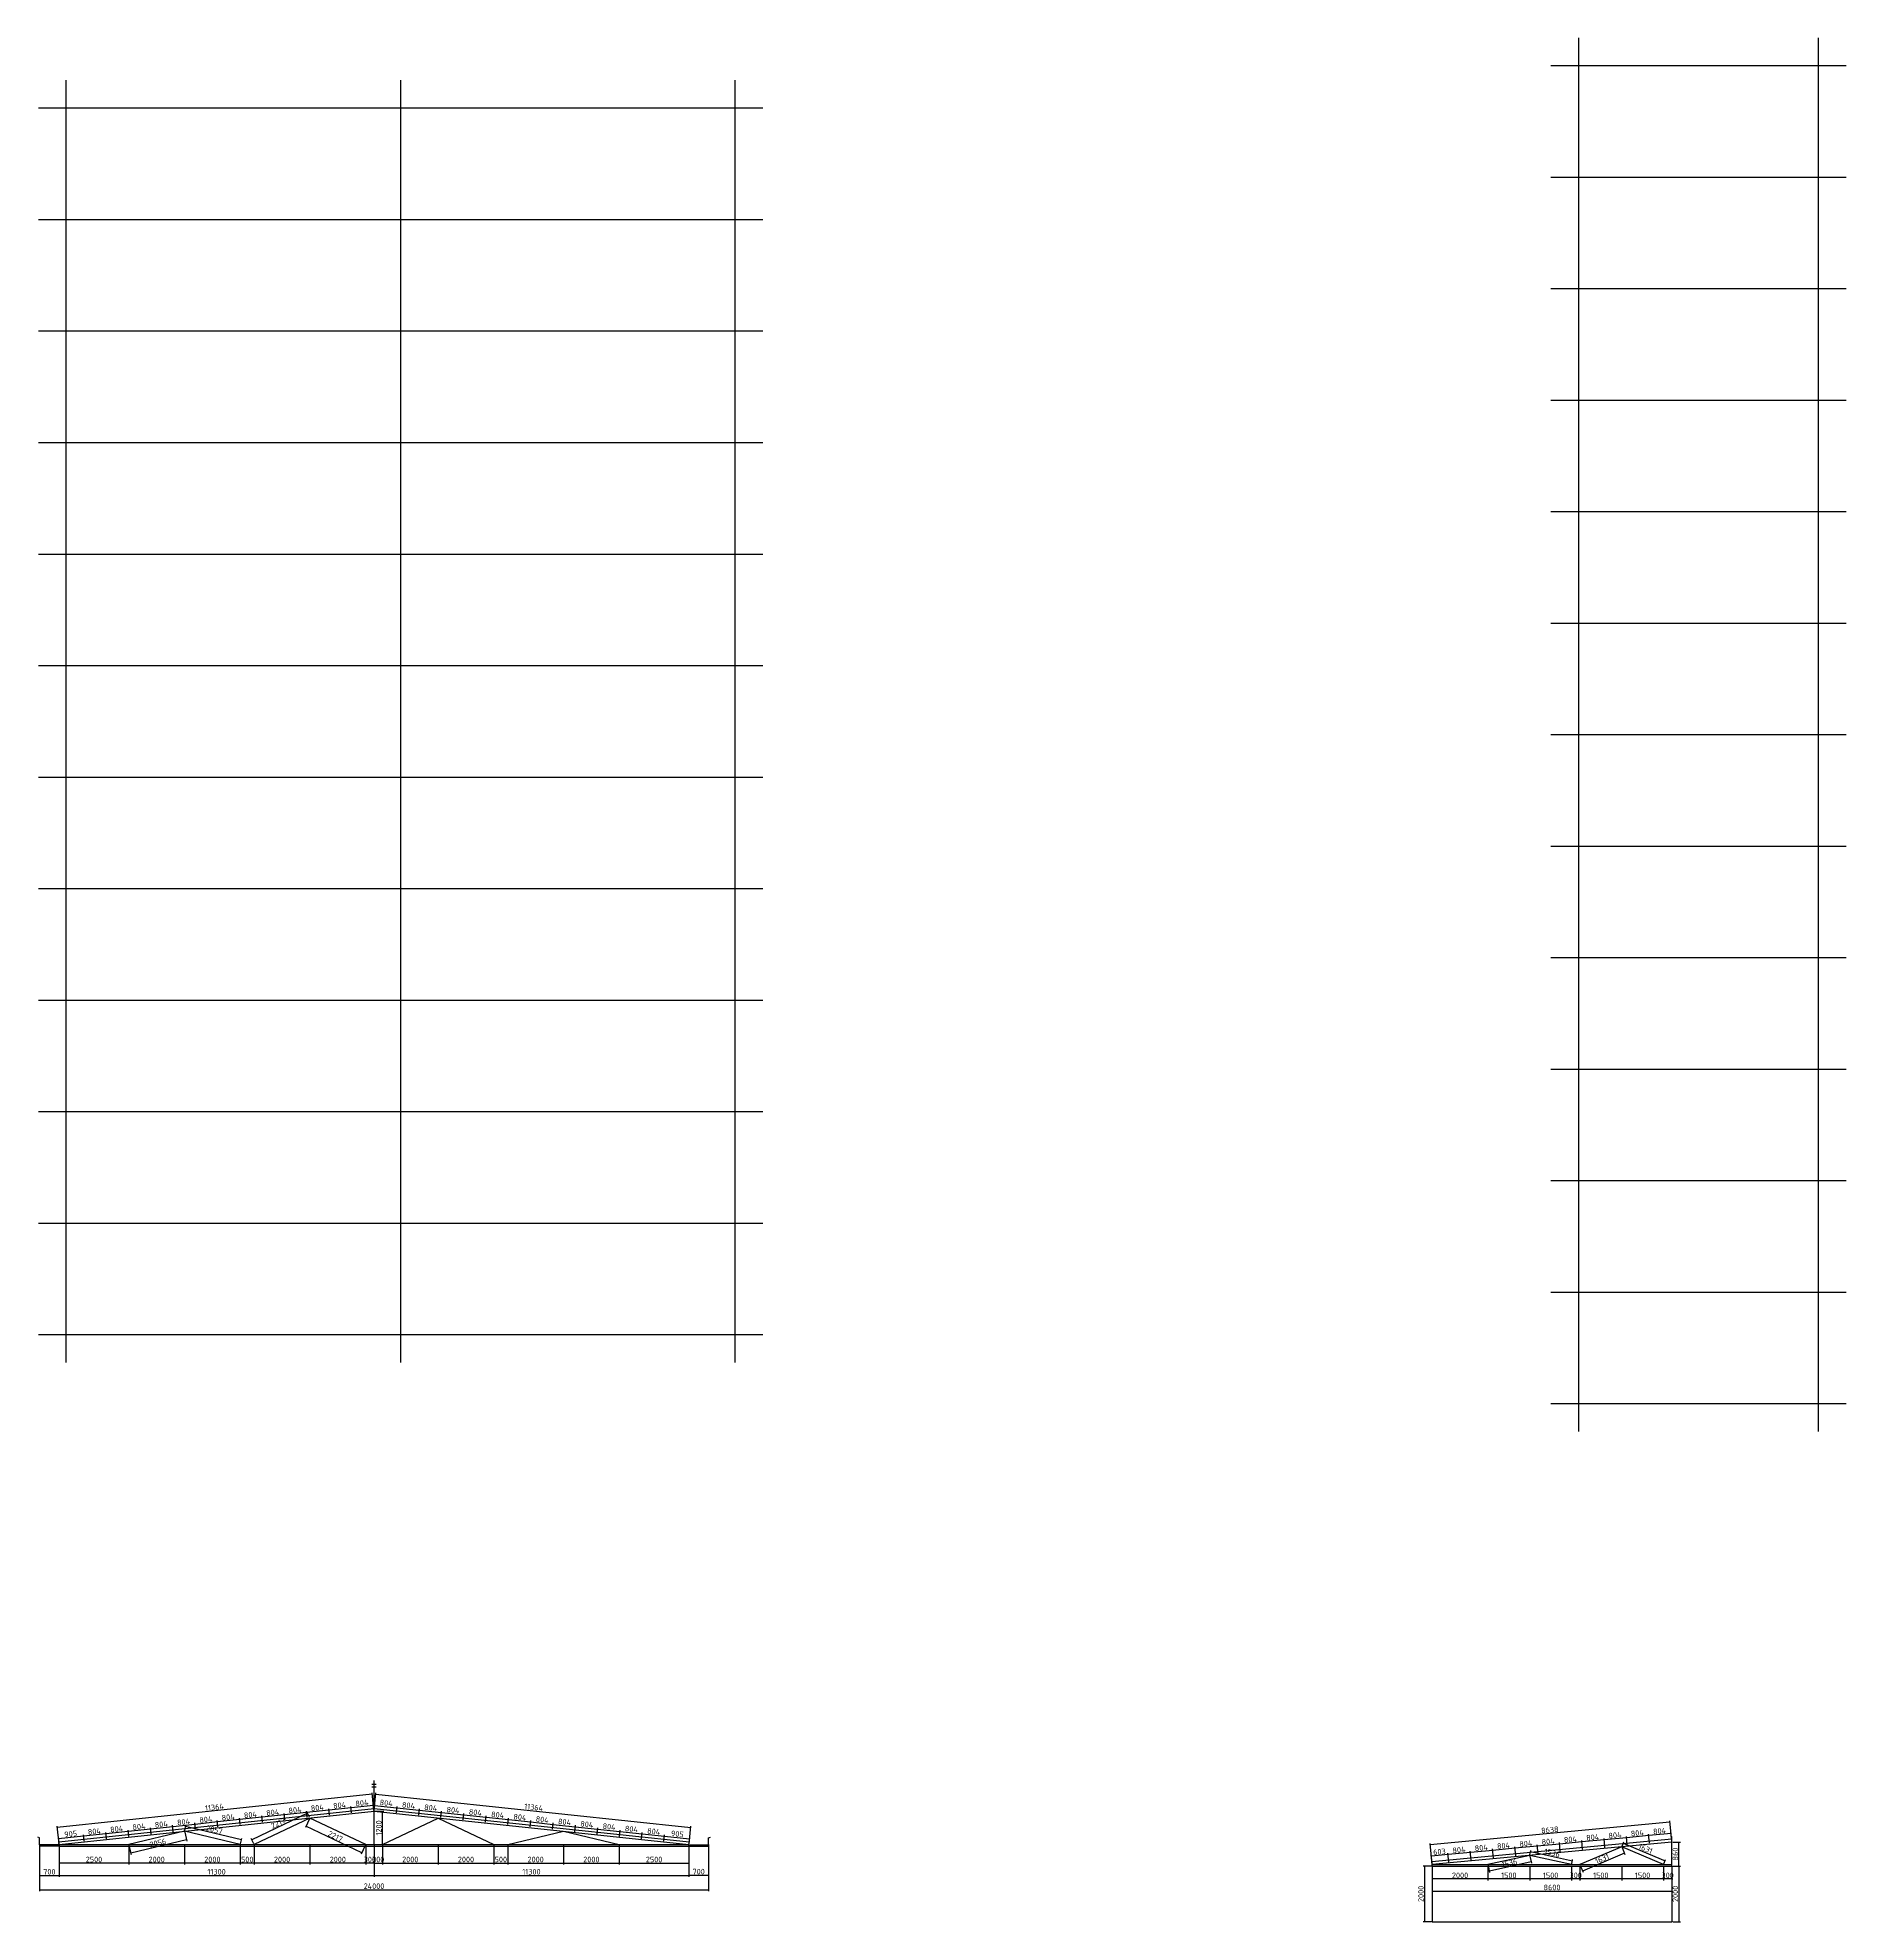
# Model space of a CAD drawing. Extents: x 2650716 to 2715620, y 1065593 to 1133200.
import ezdxf

# ---------------------------------------------------------------- set-up
doc = ezdxf.new("R2010")
doc.units = 0
doc.header["$LTSCALE"] = 1000
doc.header["$MEASUREMENT"] = 0
doc.layers.add('DOTE', color=1, linetype='Continuous')
doc.styles.get("Standard").update_dxf_attribs({"font": 'gbenor.shx', "bigfont": 'gbcbig.shx'})
doc.dimstyles.get("Standard").update_dxf_attribs({"dimscale": 100, "dimtxt": 2, "dimasz": 0.3, "dimexe": 0.5, "dimexo": 0.3, "dimgap": 0.3, "dimtad": 1, "dimdec": 0, "dimzin": 0, "dimdsep": 46, "dimtxsty": 'Standard', "dimblk": 'ARCHTICK', "dimcen": 0.09, "dimadec": 0, "dimazin": 0, "dimtfac": 1, "dimtdec": 0, "dimtix": 1, "dimtmove": 2, "dimatfit": 3, "dimfxl": 1, "dimtolj": 1, "dimtzin": 0, "dimarcsym": 0})

# ---------------------------------------------------------------- blocks, each defined once
blk = doc.blocks.new('_ArchTick')
at = {"color": 0, "linetype": 'ByBlock', "const_width": 0.4}
blk.add_lwpolyline([(-0.5, -0.5), (0.5, 0.5)], dxfattribs=at)
blk = doc.blocks.new('*D8945')
at = {"color": 3, "lineweight": -2}
for p, q in [((2662816, 1069578.5), (2663138.25, 1069578.5)), ((2663088.25, 1068378.5), (2663088.25, 1069578.5)), ((2662816, 1068378.5), (2663138.25, 1068378.5))]:
    blk.add_line(p, q, dxfattribs=at)
at = {"layer": 'Defpoints', "color": 0}
for p in [(2662786, 1069578.5), (2663088.25, 1069578.5), (2662786, 1068378.5)]:
    blk.add_point(p, dxfattribs=at)
at = {"color": 3, "lineweight": -2, "xscale": 30, "yscale": 30, "zscale": 30}
for p, rotation in [((2663088.25, 1069578.5), 90), ((2663088.25, 1068378.5), 270)]:
    blk.add_blockref('_ArchTick', p, dxfattribs=dict(at, rotation=rotation))
at = {"color": 0, "insert": (2662958.25, 1068978.5), "char_height": 200, "attachment_point": 5, "rotation": 90}
blk.add_mtext('\\A1;1200', dxfattribs=at)
blk = doc.blocks.new('*D8946')
at = {"color": 3, "lineweight": -2}
for p, q in [((2662783, 1069608), (2662716, 1070241)), ((2662721, 1070191), (2651421, 1068991)), ((2651483, 1068408), (2651416, 1069041))]:
    blk.add_line(p, q, dxfattribs=at)
at = {"layer": 'Defpoints', "color": 0}
for p in [(2662786, 1069578), (2651421, 1068991), (2651486, 1068378)]:
    blk.add_point(p, dxfattribs=at)
at = {"color": 3, "lineweight": -2, "xscale": 30, "yscale": 30, "zscale": 30}
for p, rotation in [((2662721, 1070191), 6.061788788728633), ((2651421, 1068991), 186.0617887887286)]:
    blk.add_blockref('_ArchTick', p, dxfattribs=dict(at, rotation=rotation))
at = {"color": 0, "insert": (2657057, 1069720), "char_height": 200, "attachment_point": 5, "rotation": 6.06179}
blk.add_mtext('\\A1;11364', dxfattribs=at)
blk = doc.blocks.new('*D8947')
at = {"color": 3, "lineweight": -2}
for p, q in [((2651486, 1068248.5), (2651486, 1067226)), ((2662786, 1068348.5), (2662786, 1067226)), ((2651486, 1067276), (2662786, 1067276))]:
    blk.add_line(p, q, dxfattribs=at)
at = {"layer": 'Defpoints', "color": 0}
for p in [(2651486, 1068278.5), (2662786, 1068378.5), (2662786, 1067276)]:
    blk.add_point(p, dxfattribs=at)
at = {"color": 3, "lineweight": -2, "xscale": 30, "yscale": 30, "zscale": 30, "rotation": 180}
blk.add_blockref('_ArchTick', (2651486, 1067276), dxfattribs=at)
at = {"color": 3, "lineweight": -2, "xscale": 30, "yscale": 30, "zscale": 30}
blk.add_blockref('_ArchTick', (2662786, 1067276), dxfattribs=at)
at = {"color": 0, "insert": (2657136, 1067406), "char_height": 200, "attachment_point": 5}
blk.add_mtext('\\A1;11300', dxfattribs=at)
blk = doc.blocks.new('*D8948')
at = {"color": 3, "lineweight": -2}
for p, q in [((2662786, 1068348.5), (2662786, 1067226)), ((2674086, 1068348.5), (2674086, 1067226)), ((2662786, 1067276), (2674086, 1067276))]:
    blk.add_line(p, q, dxfattribs=at)
at = {"layer": 'Defpoints', "color": 0}
for p in [(2662786, 1068378.5), (2674086, 1068378.5), (2674086, 1067276)]:
    blk.add_point(p, dxfattribs=at)
at = {"color": 3, "lineweight": -2, "xscale": 30, "yscale": 30, "zscale": 30, "rotation": 180}
blk.add_blockref('_ArchTick', (2662786, 1067276), dxfattribs=at)
at = {"color": 3, "lineweight": -2, "xscale": 30, "yscale": 30, "zscale": 30}
blk.add_blockref('_ArchTick', (2674086, 1067276), dxfattribs=at)
at = {"color": 0, "insert": (2668436, 1067406), "char_height": 200, "attachment_point": 5}
blk.add_mtext('\\A1;11300', dxfattribs=at)
blk = doc.blocks.new('*D8932')
at = {"color": 3, "lineweight": -2}
for p, q in [((2650786, 1068348.5), (2650786, 1066708.5)), ((2674786, 1068348.5), (2674786, 1066708.5)), ((2650786, 1066758.5), (2674786, 1066758.5))]:
    blk.add_line(p, q, dxfattribs=at)
at = {"layer": 'Defpoints', "color": 0}
for p in [(2650786, 1068378.5), (2674786, 1068378.5), (2674786, 1066758.5)]:
    blk.add_point(p, dxfattribs=at)
at = {"color": 3, "lineweight": -2, "xscale": 30, "yscale": 30, "zscale": 30, "rotation": 180}
blk.add_blockref('_ArchTick', (2650786, 1066758.5), dxfattribs=at)
at = {"color": 3, "lineweight": -2, "xscale": 30, "yscale": 30, "zscale": 30}
blk.add_blockref('_ArchTick', (2674786, 1066758.5), dxfattribs=at)
at = {"color": 0, "insert": (2662786, 1066888.5), "char_height": 200, "attachment_point": 5}
blk.add_mtext('\\A1;24000', dxfattribs=at)
blk = doc.blocks.new('*D8933')
at = {"color": 3, "lineweight": -2}
for p, q in [((2650786, 1068341), (2650786, 1067226)), ((2651486, 1068336.5), (2651486, 1067226)), ((2650786, 1067276), (2651486, 1067276))]:
    blk.add_line(p, q, dxfattribs=at)
at = {"layer": 'Defpoints', "color": 0}
for p in [(2650786, 1068371), (2651486, 1068366.5), (2651486, 1067276)]:
    blk.add_point(p, dxfattribs=at)
at = {"color": 3, "lineweight": -2, "xscale": 30, "yscale": 30, "zscale": 30, "rotation": 180}
blk.add_blockref('_ArchTick', (2650786, 1067276), dxfattribs=at)
at = {"color": 3, "lineweight": -2, "xscale": 30, "yscale": 30, "zscale": 30}
blk.add_blockref('_ArchTick', (2651486, 1067276), dxfattribs=at)
at = {"color": 0, "insert": (2651136, 1067406), "char_height": 200, "attachment_point": 5}
blk.add_mtext('\\A1;700', dxfattribs=at)
blk = doc.blocks.new('*D8921')
at = {"color": 3, "lineweight": -2}
for p, q in [((2661983, 1069523), (2661959, 1069751)), ((2662764, 1069787), (2661964, 1069702)), ((2662783, 1069608), (2662759, 1069836))]:
    blk.add_line(p, q, dxfattribs=at)
at = {"layer": 'Defpoints', "color": 0}
for p in [(2661964, 1069702), (2662786, 1069578), (2661986, 1069494)]:
    blk.add_point(p, dxfattribs=at)
at = {"color": 3, "lineweight": -2, "xscale": 30, "yscale": 30, "zscale": 30}
for p, rotation in [((2661964, 1069702), 186.0617887887768), ((2662764, 1069787), 6.061788788776834)]:
    blk.add_blockref('_ArchTick', p, dxfattribs=dict(at, rotation=rotation))
at = {"color": 0, "insert": (2662350, 1069874), "char_height": 200, "attachment_point": 5, "rotation": 6.06179}
blk.add_mtext('\\A1;804', dxfattribs=at)
blk = doc.blocks.new('*D8922')
at = {"color": 3, "lineweight": -2}
for p, q in [((2661183, 1069438), (2661159, 1069667)), ((2661964, 1069702), (2661164, 1069617)), ((2661983, 1069523), (2661959, 1069751))]:
    blk.add_line(p, q, dxfattribs=at)
at = {"layer": 'Defpoints', "color": 0}
for p in [(2661164, 1069617), (2661186, 1069409), (2661986, 1069494)]:
    blk.add_point(p, dxfattribs=at)
at = {"color": 3, "lineweight": -2, "xscale": 30, "yscale": 30, "zscale": 30}
for p, rotation in [((2661164, 1069617), 186.0617887885562), ((2661964, 1069702), 6.061788788556211)]:
    blk.add_blockref('_ArchTick', p, dxfattribs=dict(at, rotation=rotation))
at = {"color": 0, "insert": (2661550, 1069789), "char_height": 200, "attachment_point": 5, "rotation": 6.06179}
blk.add_mtext('\\A1;804', dxfattribs=at)
blk = doc.blocks.new('*D8923')
at = {"color": 3, "lineweight": -2}
for p, q in [((2660383, 1069353), (2660359, 1069582)), ((2661164, 1069617), (2660364, 1069532)), ((2661183, 1069438), (2661159, 1069667))]:
    blk.add_line(p, q, dxfattribs=at)
at = {"layer": 'Defpoints', "color": 0}
for p in [(2660364, 1069532), (2660386, 1069324), (2661186, 1069409)]:
    blk.add_point(p, dxfattribs=at)
at = {"color": 3, "lineweight": -2, "xscale": 30, "yscale": 30, "zscale": 30}
for p, rotation in [((2660364, 1069532), 186.0617887885562), ((2661164, 1069617), 6.061788788556211)]:
    blk.add_blockref('_ArchTick', p, dxfattribs=dict(at, rotation=rotation))
at = {"color": 0, "insert": (2660750, 1069704), "char_height": 200, "attachment_point": 5, "rotation": 6.06179}
blk.add_mtext('\\A1;804', dxfattribs=at)
blk = doc.blocks.new('*D8924')
at = {"color": 3, "lineweight": -2}
for p, q in [((2660383, 1069353), (2660359, 1069582)), ((2659583, 1069269), (2659559, 1069497)), ((2660364, 1069532), (2659564, 1069447))]:
    blk.add_line(p, q, dxfattribs=at)
at = {"layer": 'Defpoints', "color": 0}
for p in [(2659564, 1069447), (2659586, 1069239), (2660386, 1069324)]:
    blk.add_point(p, dxfattribs=at)
at = {"color": 3, "lineweight": -2, "xscale": 30, "yscale": 30, "zscale": 30}
for p, rotation in [((2660364, 1069532), 6.061788788556211), ((2659564, 1069447), 186.0617887885562)]:
    blk.add_blockref('_ArchTick', p, dxfattribs=dict(at, rotation=rotation))
at = {"color": 0, "insert": (2659950, 1069619), "char_height": 200, "attachment_point": 5, "rotation": 6.06179}
blk.add_mtext('\\A1;804', dxfattribs=at)
blk = doc.blocks.new('*D8925')
at = {"color": 3, "lineweight": -2}
for p, q in [((2658783, 1069184), (2658759, 1069412)), ((2659564, 1069447), (2658764, 1069362)), ((2659583, 1069269), (2659559, 1069497))]:
    blk.add_line(p, q, dxfattribs=at)
at = {"layer": 'Defpoints', "color": 0}
for p in [(2658764, 1069362), (2658786, 1069154), (2659586, 1069239)]:
    blk.add_point(p, dxfattribs=at)
at = {"color": 3, "lineweight": -2, "xscale": 30, "yscale": 30, "zscale": 30}
for p, rotation in [((2658764, 1069362), 186.0617887885562), ((2659564, 1069447), 6.061788788556211)]:
    blk.add_blockref('_ArchTick', p, dxfattribs=dict(at, rotation=rotation))
at = {"color": 0, "insert": (2659150, 1069534), "char_height": 200, "attachment_point": 5, "rotation": 6.06179}
blk.add_mtext('\\A1;804', dxfattribs=at)
blk = doc.blocks.new('*D8926')
at = {"color": 3, "lineweight": -2}
for p, q in [((2657983, 1069099), (2657959, 1069327)), ((2658764, 1069362), (2657964, 1069277)), ((2658783, 1069184), (2658759, 1069412))]:
    blk.add_line(p, q, dxfattribs=at)
at = {"layer": 'Defpoints', "color": 0}
for p in [(2657964, 1069277), (2657986, 1069069), (2658786, 1069154)]:
    blk.add_point(p, dxfattribs=at)
at = {"color": 3, "lineweight": -2, "xscale": 30, "yscale": 30, "zscale": 30}
for p, rotation in [((2657964, 1069277), 186.0617887885562), ((2658764, 1069362), 6.061788788556211)]:
    blk.add_blockref('_ArchTick', p, dxfattribs=dict(at, rotation=rotation))
at = {"color": 0, "insert": (2658350, 1069449), "char_height": 200, "attachment_point": 5, "rotation": 6.06179}
blk.add_mtext('\\A1;804', dxfattribs=at)
blk = doc.blocks.new('*D8927')
at = {"color": 3, "lineweight": -2}
for p, q in [((2657183, 1069014), (2657159, 1069242)), ((2657964, 1069277), (2657164, 1069192)), ((2657983, 1069099), (2657959, 1069327))]:
    blk.add_line(p, q, dxfattribs=at)
at = {"layer": 'Defpoints', "color": 0}
for p in [(2657164, 1069192), (2657186, 1068984), (2657986, 1069069)]:
    blk.add_point(p, dxfattribs=at)
at = {"color": 3, "lineweight": -2, "xscale": 30, "yscale": 30, "zscale": 30}
for p, rotation in [((2657164, 1069192), 186.0617887885562), ((2657964, 1069277), 6.061788788556211)]:
    blk.add_blockref('_ArchTick', p, dxfattribs=dict(at, rotation=rotation))
at = {"color": 0, "insert": (2657550, 1069364), "char_height": 200, "attachment_point": 5, "rotation": 6.06179}
blk.add_mtext('\\A1;804', dxfattribs=at)
blk = doc.blocks.new('*D8944')
at = {"color": 3, "lineweight": -2}
for p, q in [((2656383, 1068929), (2656359, 1069157)), ((2657164, 1069192), (2656364, 1069107)), ((2657183, 1069014), (2657159, 1069242))]:
    blk.add_line(p, q, dxfattribs=at)
at = {"layer": 'Defpoints', "color": 0}
for p in [(2656364, 1069107), (2656386, 1068899), (2657186, 1068984)]:
    blk.add_point(p, dxfattribs=at)
at = {"color": 3, "lineweight": -2, "xscale": 30, "yscale": 30, "zscale": 30}
for p, rotation in [((2656364, 1069107), 186.0617887885562), ((2657164, 1069192), 6.061788788556211)]:
    blk.add_blockref('_ArchTick', p, dxfattribs=dict(at, rotation=rotation))
at = {"color": 0, "insert": (2656750, 1069279), "char_height": 200, "attachment_point": 5, "rotation": 6.06179}
blk.add_mtext('\\A1;804', dxfattribs=at)
blk = doc.blocks.new('*D8928')
at = {"color": 3, "lineweight": -2}
for p, q in [((2655583, 1068844), (2655559, 1069072)), ((2656364, 1069107), (2655564, 1069022)), ((2656383, 1068929), (2656359, 1069157))]:
    blk.add_line(p, q, dxfattribs=at)
at = {"layer": 'Defpoints', "color": 0}
for p in [(2655564, 1069022), (2656386, 1068899), (2655586, 1068814)]:
    blk.add_point(p, dxfattribs=at)
at = {"color": 3, "lineweight": -2, "xscale": 30, "yscale": 30, "zscale": 30}
for p, rotation in [((2655564, 1069022), 186.0617887885562), ((2656364, 1069107), 6.061788788556211)]:
    blk.add_blockref('_ArchTick', p, dxfattribs=dict(at, rotation=rotation))
at = {"color": 0, "insert": (2655950, 1069194), "char_height": 200, "attachment_point": 5, "rotation": 6.06179}
blk.add_mtext('\\A1;804', dxfattribs=at)
blk = doc.blocks.new('*D8929')
at = {"color": 3, "lineweight": -2}
for p, q in [((2654783, 1068759), (2654759, 1068987)), ((2655564, 1069022), (2654764, 1068937)), ((2655583, 1068844), (2655559, 1069072))]:
    blk.add_line(p, q, dxfattribs=at)
at = {"layer": 'Defpoints', "color": 0}
for p in [(2654764, 1068937), (2654786, 1068729), (2655586, 1068814)]:
    blk.add_point(p, dxfattribs=at)
at = {"color": 3, "lineweight": -2, "xscale": 30, "yscale": 30, "zscale": 30}
for p, rotation in [((2654764, 1068937), 186.0617887885562), ((2655564, 1069022), 6.061788788556211)]:
    blk.add_blockref('_ArchTick', p, dxfattribs=dict(at, rotation=rotation))
at = {"color": 0, "insert": (2655150, 1069109), "char_height": 200, "attachment_point": 5, "rotation": 6.06179}
blk.add_mtext('\\A1;804', dxfattribs=at)
blk = doc.blocks.new('*D8930')
at = {"color": 3, "lineweight": -2}
for p, q in [((2653983, 1068674), (2653959, 1068902)), ((2654764, 1068937), (2653964, 1068852)), ((2654783, 1068759), (2654759, 1068987))]:
    blk.add_line(p, q, dxfattribs=at)
at = {"layer": 'Defpoints', "color": 0}
for p in [(2653964, 1068852), (2653986, 1068644), (2654786, 1068729)]:
    blk.add_point(p, dxfattribs=at)
at = {"color": 3, "lineweight": -2, "xscale": 30, "yscale": 30, "zscale": 30}
for p, rotation in [((2653964, 1068852), 186.0617887885562), ((2654764, 1068937), 6.061788788556211)]:
    blk.add_blockref('_ArchTick', p, dxfattribs=dict(at, rotation=rotation))
at = {"color": 0, "insert": (2654350, 1069024), "char_height": 200, "attachment_point": 5, "rotation": 6.06179}
blk.add_mtext('\\A1;804', dxfattribs=at)
blk = doc.blocks.new('*D8931')
at = {"color": 3, "lineweight": -2}
for p, q in [((2653983, 1068674), (2653959, 1068902)), ((2653183, 1068589), (2653159, 1068817)), ((2653964, 1068852), (2653164, 1068767))]:
    blk.add_line(p, q, dxfattribs=at)
at = {"layer": 'Defpoints', "color": 0}
for p in [(2653164, 1068767), (2653186, 1068559), (2653986, 1068644)]:
    blk.add_point(p, dxfattribs=at)
at = {"color": 3, "lineweight": -2, "xscale": 30, "yscale": 30, "zscale": 30}
for p, rotation in [((2653964, 1068852), 6.061788788556211), ((2653164, 1068767), 186.0617887885562)]:
    blk.add_blockref('_ArchTick', p, dxfattribs=dict(at, rotation=rotation))
at = {"color": 0, "insert": (2653550, 1068939), "char_height": 200, "attachment_point": 5, "rotation": 6.06179}
blk.add_mtext('\\A1;804', dxfattribs=at)
blk = doc.blocks.new('*D8920')
at = {"color": 3, "lineweight": -2}
for p, q in [((2652383, 1068504), (2652359, 1068732)), ((2653164, 1068767), (2652364, 1068682)), ((2653183, 1068589), (2653159, 1068817))]:
    blk.add_line(p, q, dxfattribs=at)
at = {"layer": 'Defpoints', "color": 0}
for p in [(2652364, 1068682), (2652386, 1068474), (2653186, 1068559)]:
    blk.add_point(p, dxfattribs=at)
at = {"color": 3, "lineweight": -2, "xscale": 30, "yscale": 30, "zscale": 30}
for p, rotation in [((2652364, 1068682), 186.0617887885562), ((2653164, 1068767), 6.061788788556211)]:
    blk.add_blockref('_ArchTick', p, dxfattribs=dict(at, rotation=rotation))
at = {"color": 0, "insert": (2652750, 1068854), "char_height": 200, "attachment_point": 5, "rotation": 6.06179}
blk.add_mtext('\\A1;804', dxfattribs=at)
blk = doc.blocks.new('*D8942')
at = {"color": 3, "lineweight": -2}
for p, q in [((2651483, 1068408), (2651459, 1068636)), ((2652364, 1068682), (2651464, 1068587)), ((2652383, 1068504), (2652359, 1068732))]:
    blk.add_line(p, q, dxfattribs=at)
at = {"layer": 'Defpoints', "color": 0}
for p in [(2651464, 1068587), (2651486, 1068378), (2652386, 1068474)]:
    blk.add_point(p, dxfattribs=at)
at = {"color": 3, "lineweight": -2, "xscale": 30, "yscale": 30, "zscale": 30}
for p, rotation in [((2651464, 1068587), 186.0617887885562), ((2652364, 1068682), 6.061788788556211)]:
    blk.add_blockref('_ArchTick', p, dxfattribs=dict(at, rotation=rotation))
at = {"color": 0, "insert": (2651900, 1068764), "char_height": 200, "attachment_point": 5, "rotation": 6.06179}
blk.add_mtext('\\A1;905', dxfattribs=at)
blk = doc.blocks.new('*D8943')
at = {"color": 3, "lineweight": -2}
for p, q in [((2674086, 1068298.5), (2674086, 1067231.5)), ((2674786, 1068298.5), (2674786, 1067231.5)), ((2674086, 1067281.5), (2674786, 1067281.5))]:
    blk.add_line(p, q, dxfattribs=at)
at = {"layer": 'Defpoints', "color": 0}
for p in [(2674086, 1068328.5), (2674786, 1068328.5), (2674786, 1067281.5)]:
    blk.add_point(p, dxfattribs=at)
at = {"color": 3, "lineweight": -2, "xscale": 30, "yscale": 30, "zscale": 30, "rotation": 180}
blk.add_blockref('_ArchTick', (2674086, 1067281.5), dxfattribs=at)
at = {"color": 3, "lineweight": -2, "xscale": 30, "yscale": 30, "zscale": 30}
blk.add_blockref('_ArchTick', (2674786, 1067281.5), dxfattribs=at)
at = {"color": 0, "insert": (2674436, 1067411.5), "char_height": 200, "attachment_point": 5}
blk.add_mtext('\\A1;700', dxfattribs=at)
blk = doc.blocks.new('*D8934')
at = {"color": 3, "lineweight": -2}
for p, q in [((2662486, 1068348.5), (2662486, 1067666.5)), ((2662786, 1068348.5), (2662786, 1067666.5)), ((2662486, 1067716.5), (2662456, 1067716.5)), ((2662786, 1067716.5), (2662486, 1067716.5)), ((2662786, 1067716.5), (2662816, 1067716.5))]:
    blk.add_line(p, q, dxfattribs=at)
at = {"layer": 'Defpoints', "color": 0}
for p in [(2662486, 1068378.5), (2662786, 1068378.5), (2662486, 1067716.5)]:
    blk.add_point(p, dxfattribs=at)
at = {"color": 3, "lineweight": -2, "xscale": 30, "yscale": 30, "zscale": 30}
blk.add_blockref('_ArchTick', (2662486, 1067716.5), dxfattribs=at)
at = {"color": 3, "lineweight": -2, "xscale": 30, "yscale": 30, "zscale": 30, "rotation": 180}
blk.add_blockref('_ArchTick', (2662786, 1067716.5), dxfattribs=at)
at = {"color": 0, "insert": (2662636, 1067846.5), "char_height": 200, "attachment_point": 5}
blk.add_mtext('\\A1;300', dxfattribs=at)
blk = doc.blocks.new('*D8935')
at = {"color": 3, "lineweight": -2}
for p, q in [((2660486, 1068348.5), (2660486, 1067666.5)), ((2662486, 1068348.5), (2662486, 1067666.5)), ((2662486, 1067716.5), (2660486, 1067716.5))]:
    blk.add_line(p, q, dxfattribs=at)
at = {"layer": 'Defpoints', "color": 0}
for p in [(2660486, 1068378.5), (2662486, 1068378.5), (2660486, 1067716.5)]:
    blk.add_point(p, dxfattribs=at)
at = {"color": 3, "lineweight": -2, "xscale": 30, "yscale": 30, "zscale": 30, "rotation": 180}
blk.add_blockref('_ArchTick', (2660486, 1067716.5), dxfattribs=at)
at = {"color": 3, "lineweight": -2, "xscale": 30, "yscale": 30, "zscale": 30}
blk.add_blockref('_ArchTick', (2662486, 1067716.5), dxfattribs=at)
at = {"color": 0, "insert": (2661486, 1067846.5), "char_height": 200, "attachment_point": 5}
blk.add_mtext('\\A1;2000', dxfattribs=at)
blk = doc.blocks.new('*D8899')
at = {"color": 3, "lineweight": -2}
for p, q in [((2658486, 1068348.5), (2658486, 1067666.5)), ((2660486, 1068348.5), (2660486, 1067666.5)), ((2660486, 1067716.5), (2658486, 1067716.5))]:
    blk.add_line(p, q, dxfattribs=at)
at = {"layer": 'Defpoints', "color": 0}
for p in [(2658486, 1068378.5), (2660486, 1068378.5), (2658486, 1067716.5)]:
    blk.add_point(p, dxfattribs=at)
at = {"color": 3, "lineweight": -2, "xscale": 30, "yscale": 30, "zscale": 30, "rotation": 180}
blk.add_blockref('_ArchTick', (2658486, 1067716.5), dxfattribs=at)
at = {"color": 3, "lineweight": -2, "xscale": 30, "yscale": 30, "zscale": 30}
blk.add_blockref('_ArchTick', (2660486, 1067716.5), dxfattribs=at)
at = {"color": 0, "insert": (2659486, 1067846.5), "char_height": 200, "attachment_point": 5}
blk.add_mtext('\\A1;2000', dxfattribs=at)
blk = doc.blocks.new('*D8900')
at = {"color": 3, "lineweight": -2}
for p, q in [((2657986, 1068348), (2657986, 1067666)), ((2658486, 1068348), (2658486, 1067666)), ((2658486, 1067716), (2657986, 1067716))]:
    blk.add_line(p, q, dxfattribs=at)
at = {"layer": 'Defpoints', "color": 0}
for p in [(2657986, 1068378), (2658486, 1068378), (2657986, 1067716)]:
    blk.add_point(p, dxfattribs=at)
at = {"color": 3, "lineweight": -2, "xscale": 30, "yscale": 30, "zscale": 30, "rotation": 180}
blk.add_blockref('_ArchTick', (2657986, 1067716), dxfattribs=at)
at = {"color": 3, "lineweight": -2, "xscale": 30, "yscale": 30, "zscale": 30}
blk.add_blockref('_ArchTick', (2658486, 1067716), dxfattribs=at)
at = {"color": 0, "insert": (2658236, 1067846), "char_height": 200, "attachment_point": 5}
blk.add_mtext('\\A1;500', dxfattribs=at)
blk = doc.blocks.new('*D8901')
at = {"color": 3, "lineweight": -2}
for p, q in [((2655986, 1068350), (2655986, 1067666)), ((2657986, 1068348), (2657986, 1067666)), ((2657986, 1067716), (2655986, 1067716))]:
    blk.add_line(p, q, dxfattribs=at)
at = {"layer": 'Defpoints', "color": 0}
for p in [(2655986, 1068380), (2657986, 1068378), (2655986, 1067716)]:
    blk.add_point(p, dxfattribs=at)
at = {"color": 3, "lineweight": -2, "xscale": 30, "yscale": 30, "zscale": 30, "rotation": 180}
blk.add_blockref('_ArchTick', (2655986, 1067716), dxfattribs=at)
at = {"color": 3, "lineweight": -2, "xscale": 30, "yscale": 30, "zscale": 30}
blk.add_blockref('_ArchTick', (2657986, 1067716), dxfattribs=at)
at = {"color": 0, "insert": (2656986, 1067846), "char_height": 200, "attachment_point": 5}
blk.add_mtext('\\A1;2000', dxfattribs=at)
blk = doc.blocks.new('*D8936')
at = {"color": 3, "lineweight": -2}
for p, q in [((2653986, 1068348), (2653986, 1067666)), ((2655986, 1068350), (2655986, 1067666)), ((2655986, 1067716), (2653986, 1067716))]:
    blk.add_line(p, q, dxfattribs=at)
at = {"layer": 'Defpoints', "color": 0}
for p in [(2653986, 1068378), (2655986, 1068380), (2653986, 1067716)]:
    blk.add_point(p, dxfattribs=at)
at = {"color": 3, "lineweight": -2, "xscale": 30, "yscale": 30, "zscale": 30, "rotation": 180}
blk.add_blockref('_ArchTick', (2653986, 1067716), dxfattribs=at)
at = {"color": 3, "lineweight": -2, "xscale": 30, "yscale": 30, "zscale": 30}
blk.add_blockref('_ArchTick', (2655986, 1067716), dxfattribs=at)
at = {"color": 0, "insert": (2654986, 1067846), "char_height": 200, "attachment_point": 5}
blk.add_mtext('\\A1;2000', dxfattribs=at)
blk = doc.blocks.new('*D8937')
at = {"color": 3, "lineweight": -2}
for p, q in [((2651486, 1068298), (2651486, 1067666)), ((2653986, 1068348), (2653986, 1067666)), ((2653986, 1067716), (2651486, 1067716))]:
    blk.add_line(p, q, dxfattribs=at)
at = {"layer": 'Defpoints', "color": 0}
for p in [(2651486, 1068328), (2653986, 1068378), (2651486, 1067716)]:
    blk.add_point(p, dxfattribs=at)
at = {"color": 3, "lineweight": -2, "xscale": 30, "yscale": 30, "zscale": 30, "rotation": 180}
blk.add_blockref('_ArchTick', (2651486, 1067716), dxfattribs=at)
at = {"color": 3, "lineweight": -2, "xscale": 30, "yscale": 30, "zscale": 30}
blk.add_blockref('_ArchTick', (2653986, 1067716), dxfattribs=at)
at = {"color": 0, "insert": (2652736, 1067846), "char_height": 200, "attachment_point": 5}
blk.add_mtext('\\A1;2500', dxfattribs=at)
blk = doc.blocks.new('*D8902')
at = {"color": 3, "lineweight": -2}
for p, q in [((2662789, 1069608), (2662856, 1070241)), ((2662851, 1070191), (2674151, 1068991)), ((2674089, 1068408), (2674156, 1069041))]:
    blk.add_line(p, q, dxfattribs=at)
at = {"layer": 'Defpoints', "color": 0}
for p in [(2662786, 1069578), (2674151, 1068991), (2674086, 1068378)]:
    blk.add_point(p, dxfattribs=at)
at = {"color": 3, "lineweight": -2, "xscale": 30, "yscale": 30, "zscale": 30}
for p, rotation in [((2662851, 1070191), 173.9382112112714), ((2674151, 1068991), 353.9382112112714)]:
    blk.add_blockref('_ArchTick', p, dxfattribs=dict(at, rotation=rotation))
at = {"color": 0, "insert": (2668515, 1069720), "char_height": 200, "attachment_point": 5, "rotation": 353.93821}
blk.add_mtext('\\A1;11364', dxfattribs=at)
blk = doc.blocks.new('*D8903')
at = {"color": 3, "lineweight": -2}
for p, q in [((2662789, 1069608), (2662813, 1069836)), ((2662808, 1069787), (2663608, 1069702)), ((2663589, 1069523), (2663613, 1069751))]:
    blk.add_line(p, q, dxfattribs=at)
at = {"layer": 'Defpoints', "color": 0}
for p in [(2662786, 1069578), (2663608, 1069702), (2663586, 1069494)]:
    blk.add_point(p, dxfattribs=at)
at = {"color": 3, "lineweight": -2, "xscale": 30, "yscale": 30, "zscale": 30}
for p, rotation in [((2662808, 1069787), 173.9382112112232), ((2663608, 1069702), 353.9382112112232)]:
    blk.add_blockref('_ArchTick', p, dxfattribs=dict(at, rotation=rotation))
at = {"color": 0, "insert": (2663222, 1069874), "char_height": 200, "attachment_point": 5, "rotation": 353.93821}
blk.add_mtext('\\A1;804', dxfattribs=at)
blk = doc.blocks.new('*D8904')
at = {"color": 3, "lineweight": -2}
for p, q in [((2663589, 1069523), (2663613, 1069751)), ((2663608, 1069702), (2664408, 1069617)), ((2664389, 1069438), (2664413, 1069667))]:
    blk.add_line(p, q, dxfattribs=at)
at = {"layer": 'Defpoints', "color": 0}
for p in [(2664408, 1069617), (2663586, 1069494), (2664386, 1069409)]:
    blk.add_point(p, dxfattribs=at)
at = {"color": 3, "lineweight": -2, "xscale": 30, "yscale": 30, "zscale": 30}
for p, rotation in [((2663608, 1069702), 173.9382112105707), ((2664408, 1069617), 353.9382112105707)]:
    blk.add_blockref('_ArchTick', p, dxfattribs=dict(at, rotation=rotation))
at = {"color": 0, "insert": (2664022, 1069789), "char_height": 200, "attachment_point": 5, "rotation": 353.93821}
blk.add_mtext('\\A1;804', dxfattribs=at)
blk = doc.blocks.new('*D8905')
at = {"color": 3, "lineweight": -2}
for p, q in [((2664389, 1069438), (2664413, 1069667)), ((2664408, 1069617), (2665208, 1069532)), ((2665189, 1069353), (2665213, 1069582))]:
    blk.add_line(p, q, dxfattribs=at)
at = {"layer": 'Defpoints', "color": 0}
for p in [(2664386, 1069409), (2665186, 1069324), (2665208, 1069532)]:
    blk.add_point(p, dxfattribs=at)
at = {"color": 3, "lineweight": -2, "xscale": 30, "yscale": 30, "zscale": 30}
for p, rotation in [((2664408, 1069617), 173.9382112105707), ((2665208, 1069532), 353.9382112105707)]:
    blk.add_blockref('_ArchTick', p, dxfattribs=dict(at, rotation=rotation))
at = {"color": 0, "insert": (2664822, 1069704), "char_height": 200, "attachment_point": 5, "rotation": 353.93821}
blk.add_mtext('\\A1;804', dxfattribs=at)
blk = doc.blocks.new('*D8906')
at = {"color": 3, "lineweight": -2}
for p, q in [((2665189, 1069353), (2665213, 1069582)), ((2665208, 1069532), (2666008, 1069447)), ((2665989, 1069269), (2666013, 1069497))]:
    blk.add_line(p, q, dxfattribs=at)
at = {"layer": 'Defpoints', "color": 0}
for p in [(2665186, 1069324), (2665986, 1069239), (2666008, 1069447)]:
    blk.add_point(p, dxfattribs=at)
at = {"color": 3, "lineweight": -2, "xscale": 30, "yscale": 30, "zscale": 30}
for p, rotation in [((2665208, 1069532), 173.9382112105707), ((2666008, 1069447), 353.9382112105707)]:
    blk.add_blockref('_ArchTick', p, dxfattribs=dict(at, rotation=rotation))
at = {"color": 0, "insert": (2665622, 1069619), "char_height": 200, "attachment_point": 5, "rotation": 353.93821}
blk.add_mtext('\\A1;804', dxfattribs=at)
blk = doc.blocks.new('*D8907')
at = {"color": 3, "lineweight": -2}
for p, q in [((2665989, 1069269), (2666013, 1069497)), ((2666008, 1069447), (2666808, 1069362)), ((2666789, 1069184), (2666813, 1069412))]:
    blk.add_line(p, q, dxfattribs=at)
at = {"layer": 'Defpoints', "color": 0}
for p in [(2665986, 1069239), (2666786, 1069154), (2666808, 1069362)]:
    blk.add_point(p, dxfattribs=at)
at = {"color": 3, "lineweight": -2, "xscale": 30, "yscale": 30, "zscale": 30}
for p, rotation in [((2666008, 1069447), 173.9382112105707), ((2666808, 1069362), 353.9382112105707)]:
    blk.add_blockref('_ArchTick', p, dxfattribs=dict(at, rotation=rotation))
at = {"color": 0, "insert": (2666422, 1069534), "char_height": 200, "attachment_point": 5, "rotation": 353.93821}
blk.add_mtext('\\A1;804', dxfattribs=at)
blk = doc.blocks.new('*D8908')
at = {"color": 3, "lineweight": -2}
for p, q in [((2666789, 1069184), (2666813, 1069412)), ((2666808, 1069362), (2667608, 1069277)), ((2667589, 1069099), (2667613, 1069327))]:
    blk.add_line(p, q, dxfattribs=at)
at = {"layer": 'Defpoints', "color": 0}
for p in [(2666786, 1069154), (2667586, 1069069), (2667608, 1069277)]:
    blk.add_point(p, dxfattribs=at)
at = {"color": 3, "lineweight": -2, "xscale": 30, "yscale": 30, "zscale": 30}
for p, rotation in [((2666808, 1069362), 173.9382112105707), ((2667608, 1069277), 353.9382112105707)]:
    blk.add_blockref('_ArchTick', p, dxfattribs=dict(at, rotation=rotation))
at = {"color": 0, "insert": (2667222, 1069449), "char_height": 200, "attachment_point": 5, "rotation": 353.93821}
blk.add_mtext('\\A1;804', dxfattribs=at)
blk = doc.blocks.new('*D8909')
at = {"color": 3, "lineweight": -2}
for p, q in [((2667589, 1069099), (2667613, 1069327)), ((2667608, 1069277), (2668408, 1069192)), ((2668389, 1069014), (2668413, 1069242))]:
    blk.add_line(p, q, dxfattribs=at)
at = {"layer": 'Defpoints', "color": 0}
for p in [(2667586, 1069069), (2668386, 1068984), (2668408, 1069192)]:
    blk.add_point(p, dxfattribs=at)
at = {"color": 3, "lineweight": -2, "xscale": 30, "yscale": 30, "zscale": 30}
for p, rotation in [((2667608, 1069277), 173.9382112105707), ((2668408, 1069192), 353.9382112105707)]:
    blk.add_blockref('_ArchTick', p, dxfattribs=dict(at, rotation=rotation))
at = {"color": 0, "insert": (2668022, 1069364), "char_height": 200, "attachment_point": 5, "rotation": 353.93821}
blk.add_mtext('\\A1;804', dxfattribs=at)
blk = doc.blocks.new('*D8910')
at = {"color": 3, "lineweight": -2}
for p, q in [((2668389, 1069014), (2668413, 1069242)), ((2668408, 1069192), (2669208, 1069107)), ((2669189, 1068929), (2669213, 1069157))]:
    blk.add_line(p, q, dxfattribs=at)
at = {"layer": 'Defpoints', "color": 0}
for p in [(2668386, 1068984), (2669186, 1068899), (2669208, 1069107)]:
    blk.add_point(p, dxfattribs=at)
at = {"color": 3, "lineweight": -2, "xscale": 30, "yscale": 30, "zscale": 30}
for p, rotation in [((2668408, 1069192), 173.9382112105707), ((2669208, 1069107), 353.9382112105707)]:
    blk.add_blockref('_ArchTick', p, dxfattribs=dict(at, rotation=rotation))
at = {"color": 0, "insert": (2668822, 1069279), "char_height": 200, "attachment_point": 5, "rotation": 353.93821}
blk.add_mtext('\\A1;804', dxfattribs=at)
blk = doc.blocks.new('*D8911')
at = {"color": 3, "lineweight": -2}
for p, q in [((2669189, 1068929), (2669213, 1069157)), ((2669208, 1069107), (2670008, 1069022)), ((2669989, 1068844), (2670013, 1069072))]:
    blk.add_line(p, q, dxfattribs=at)
at = {"layer": 'Defpoints', "color": 0}
for p in [(2669186, 1068899), (2670008, 1069022), (2669986, 1068814)]:
    blk.add_point(p, dxfattribs=at)
at = {"color": 3, "lineweight": -2, "xscale": 30, "yscale": 30, "zscale": 30}
for p, rotation in [((2669208, 1069107), 173.9382112105707), ((2670008, 1069022), 353.9382112105707)]:
    blk.add_blockref('_ArchTick', p, dxfattribs=dict(at, rotation=rotation))
at = {"color": 0, "insert": (2669622, 1069194), "char_height": 200, "attachment_point": 5, "rotation": 353.93821}
blk.add_mtext('\\A1;804', dxfattribs=at)
blk = doc.blocks.new('*D8912')
at = {"color": 3, "lineweight": -2}
for p, q in [((2669989, 1068844), (2670013, 1069072)), ((2670008, 1069022), (2670808, 1068937)), ((2670789, 1068759), (2670813, 1068987))]:
    blk.add_line(p, q, dxfattribs=at)
at = {"layer": 'Defpoints', "color": 0}
for p in [(2670808, 1068937), (2669986, 1068814), (2670786, 1068729)]:
    blk.add_point(p, dxfattribs=at)
at = {"color": 3, "lineweight": -2, "xscale": 30, "yscale": 30, "zscale": 30}
for p, rotation in [((2670008, 1069022), 173.9382112105707), ((2670808, 1068937), 353.9382112105707)]:
    blk.add_blockref('_ArchTick', p, dxfattribs=dict(at, rotation=rotation))
at = {"color": 0, "insert": (2670422, 1069109), "char_height": 200, "attachment_point": 5, "rotation": 353.93821}
blk.add_mtext('\\A1;804', dxfattribs=at)
blk = doc.blocks.new('*D8913')
at = {"color": 3, "lineweight": -2}
for p, q in [((2670789, 1068759), (2670813, 1068987)), ((2670808, 1068937), (2671608, 1068852)), ((2671589, 1068674), (2671613, 1068902))]:
    blk.add_line(p, q, dxfattribs=at)
at = {"layer": 'Defpoints', "color": 0}
for p in [(2670786, 1068729), (2671586, 1068644), (2671608, 1068852)]:
    blk.add_point(p, dxfattribs=at)
at = {"color": 3, "lineweight": -2, "xscale": 30, "yscale": 30, "zscale": 30}
for p, rotation in [((2670808, 1068937), 173.9382112105707), ((2671608, 1068852), 353.9382112105707)]:
    blk.add_blockref('_ArchTick', p, dxfattribs=dict(at, rotation=rotation))
at = {"color": 0, "insert": (2671222, 1069024), "char_height": 200, "attachment_point": 5, "rotation": 353.93821}
blk.add_mtext('\\A1;804', dxfattribs=at)
blk = doc.blocks.new('*D8914')
at = {"color": 3, "lineweight": -2}
for p, q in [((2671589, 1068674), (2671613, 1068902)), ((2671608, 1068852), (2672408, 1068767)), ((2672389, 1068589), (2672413, 1068817))]:
    blk.add_line(p, q, dxfattribs=at)
at = {"layer": 'Defpoints', "color": 0}
for p in [(2671586, 1068644), (2672386, 1068559), (2672408, 1068767)]:
    blk.add_point(p, dxfattribs=at)
at = {"color": 3, "lineweight": -2, "xscale": 30, "yscale": 30, "zscale": 30}
for p, rotation in [((2671608, 1068852), 173.9382112105707), ((2672408, 1068767), 353.9382112105707)]:
    blk.add_blockref('_ArchTick', p, dxfattribs=dict(at, rotation=rotation))
at = {"color": 0, "insert": (2672022, 1068939), "char_height": 200, "attachment_point": 5, "rotation": 353.93821}
blk.add_mtext('\\A1;804', dxfattribs=at)
blk = doc.blocks.new('*D8915')
at = {"color": 3, "lineweight": -2}
for p, q in [((2672389, 1068589), (2672413, 1068817)), ((2672408, 1068767), (2673208, 1068682)), ((2673189, 1068504), (2673213, 1068732))]:
    blk.add_line(p, q, dxfattribs=at)
at = {"layer": 'Defpoints', "color": 0}
for p in [(2672386, 1068559), (2673186, 1068474), (2673208, 1068682)]:
    blk.add_point(p, dxfattribs=at)
at = {"color": 3, "lineweight": -2, "xscale": 30, "yscale": 30, "zscale": 30}
for p, rotation in [((2672408, 1068767), 173.9382112105707), ((2673208, 1068682), 353.9382112105707)]:
    blk.add_blockref('_ArchTick', p, dxfattribs=dict(at, rotation=rotation))
at = {"color": 0, "insert": (2672822, 1068854), "char_height": 200, "attachment_point": 5, "rotation": 353.93821}
blk.add_mtext('\\A1;804', dxfattribs=at)
blk = doc.blocks.new('*D8916')
at = {"color": 3, "lineweight": -2}
for p, q in [((2673189, 1068504), (2673213, 1068732)), ((2673208, 1068682), (2674108, 1068587)), ((2674089, 1068408), (2674113, 1068636))]:
    blk.add_line(p, q, dxfattribs=at)
at = {"layer": 'Defpoints', "color": 0}
for p in [(2673186, 1068474), (2674086, 1068378), (2674108, 1068587)]:
    blk.add_point(p, dxfattribs=at)
at = {"color": 3, "lineweight": -2, "xscale": 30, "yscale": 30, "zscale": 30}
for p, rotation in [((2673208, 1068682), 173.9382112105707), ((2674108, 1068587), 353.9382112105707)]:
    blk.add_blockref('_ArchTick', p, dxfattribs=dict(at, rotation=rotation))
at = {"color": 0, "insert": (2673672, 1068764), "char_height": 200, "attachment_point": 5, "rotation": 353.93821}
blk.add_mtext('\\A1;905', dxfattribs=at)
blk = doc.blocks.new('*D8938')
at = {"color": 3, "lineweight": -2}
for p, q in [((2662786, 1068348.5), (2662786, 1067666.5)), ((2663086, 1068348.5), (2663086, 1067666.5)), ((2662786, 1067716.5), (2662756, 1067716.5)), ((2662786, 1067716.5), (2663086, 1067716.5)), ((2663086, 1067716.5), (2663116, 1067716.5))]:
    blk.add_line(p, q, dxfattribs=at)
at = {"layer": 'Defpoints', "color": 0}
for p in [(2662786, 1068378.5), (2663086, 1068378.5), (2663086, 1067716.5)]:
    blk.add_point(p, dxfattribs=at)
at = {"color": 3, "lineweight": -2, "xscale": 30, "yscale": 30, "zscale": 30}
blk.add_blockref('_ArchTick', (2662786, 1067716.5), dxfattribs=at)
at = {"color": 3, "lineweight": -2, "xscale": 30, "yscale": 30, "zscale": 30, "rotation": 180}
blk.add_blockref('_ArchTick', (2663086, 1067716.5), dxfattribs=at)
at = {"color": 0, "insert": (2662936, 1067846.5), "char_height": 200, "attachment_point": 5}
blk.add_mtext('\\A1;300', dxfattribs=at)
blk = doc.blocks.new('*D8939')
at = {"color": 3, "lineweight": -2}
for p, q in [((2663086, 1068348.5), (2663086, 1067666.5)), ((2665086, 1068348.5), (2665086, 1067666.5)), ((2663086, 1067716.5), (2665086, 1067716.5))]:
    blk.add_line(p, q, dxfattribs=at)
at = {"layer": 'Defpoints', "color": 0}
for p in [(2663086, 1068378.5), (2665086, 1068378.5), (2665086, 1067716.5)]:
    blk.add_point(p, dxfattribs=at)
at = {"color": 3, "lineweight": -2, "xscale": 30, "yscale": 30, "zscale": 30, "rotation": 180}
blk.add_blockref('_ArchTick', (2663086, 1067716.5), dxfattribs=at)
at = {"color": 3, "lineweight": -2, "xscale": 30, "yscale": 30, "zscale": 30}
blk.add_blockref('_ArchTick', (2665086, 1067716.5), dxfattribs=at)
at = {"color": 0, "insert": (2664086, 1067846.5), "char_height": 200, "attachment_point": 5}
blk.add_mtext('\\A1;2000', dxfattribs=at)
blk = doc.blocks.new('*D8917')
at = {"color": 3, "lineweight": -2}
for p, q in [((2665086, 1068348.5), (2665086, 1067666.5)), ((2667086, 1068348.5), (2667086, 1067666.5)), ((2665086, 1067716.5), (2667086, 1067716.5))]:
    blk.add_line(p, q, dxfattribs=at)
at = {"layer": 'Defpoints', "color": 0}
for p in [(2665086, 1068378.5), (2667086, 1068378.5), (2667086, 1067716.5)]:
    blk.add_point(p, dxfattribs=at)
at = {"color": 3, "lineweight": -2, "xscale": 30, "yscale": 30, "zscale": 30, "rotation": 180}
blk.add_blockref('_ArchTick', (2665086, 1067716.5), dxfattribs=at)
at = {"color": 3, "lineweight": -2, "xscale": 30, "yscale": 30, "zscale": 30}
blk.add_blockref('_ArchTick', (2667086, 1067716.5), dxfattribs=at)
at = {"color": 0, "insert": (2666086, 1067846.5), "char_height": 200, "attachment_point": 5}
blk.add_mtext('\\A1;2000', dxfattribs=at)
blk = doc.blocks.new('*D8918')
at = {"color": 3, "lineweight": -2}
for p, q in [((2667086, 1068348), (2667086, 1067666)), ((2667586, 1068348), (2667586, 1067666)), ((2667086, 1067716), (2667586, 1067716))]:
    blk.add_line(p, q, dxfattribs=at)
at = {"layer": 'Defpoints', "color": 0}
for p in [(2667086, 1068378), (2667586, 1068378), (2667586, 1067716)]:
    blk.add_point(p, dxfattribs=at)
at = {"color": 3, "lineweight": -2, "xscale": 30, "yscale": 30, "zscale": 30, "rotation": 180}
blk.add_blockref('_ArchTick', (2667086, 1067716), dxfattribs=at)
at = {"color": 3, "lineweight": -2, "xscale": 30, "yscale": 30, "zscale": 30}
blk.add_blockref('_ArchTick', (2667586, 1067716), dxfattribs=at)
at = {"color": 0, "insert": (2667336, 1067846), "char_height": 200, "attachment_point": 5}
blk.add_mtext('\\A1;500', dxfattribs=at)
blk = doc.blocks.new('*D8919')
at = {"color": 3, "lineweight": -2}
for p, q in [((2667586, 1068348), (2667586, 1067666)), ((2669586, 1068350), (2669586, 1067666)), ((2667586, 1067716), (2669586, 1067716))]:
    blk.add_line(p, q, dxfattribs=at)
at = {"layer": 'Defpoints', "color": 0}
for p in [(2667586, 1068378), (2669586, 1068380), (2669586, 1067716)]:
    blk.add_point(p, dxfattribs=at)
at = {"color": 3, "lineweight": -2, "xscale": 30, "yscale": 30, "zscale": 30, "rotation": 180}
blk.add_blockref('_ArchTick', (2667586, 1067716), dxfattribs=at)
at = {"color": 3, "lineweight": -2, "xscale": 30, "yscale": 30, "zscale": 30}
blk.add_blockref('_ArchTick', (2669586, 1067716), dxfattribs=at)
at = {"color": 0, "insert": (2668586, 1067846), "char_height": 200, "attachment_point": 5}
blk.add_mtext('\\A1;2000', dxfattribs=at)
blk = doc.blocks.new('*D8940')
at = {"color": 3, "lineweight": -2}
for p, q in [((2669586, 1068350), (2669586, 1067666)), ((2671586, 1068348), (2671586, 1067666)), ((2669586, 1067716), (2671586, 1067716))]:
    blk.add_line(p, q, dxfattribs=at)
at = {"layer": 'Defpoints', "color": 0}
for p in [(2669586, 1068380), (2671586, 1068378), (2671586, 1067716)]:
    blk.add_point(p, dxfattribs=at)
at = {"color": 3, "lineweight": -2, "xscale": 30, "yscale": 30, "zscale": 30, "rotation": 180}
blk.add_blockref('_ArchTick', (2669586, 1067716), dxfattribs=at)
at = {"color": 3, "lineweight": -2, "xscale": 30, "yscale": 30, "zscale": 30}
blk.add_blockref('_ArchTick', (2671586, 1067716), dxfattribs=at)
at = {"color": 0, "insert": (2670586, 1067846), "char_height": 200, "attachment_point": 5}
blk.add_mtext('\\A1;2000', dxfattribs=at)
blk = doc.blocks.new('*D8941')
at = {"color": 3, "lineweight": -2}
for p, q in [((2671586, 1068348), (2671586, 1067666)), ((2674086, 1068298), (2674086, 1067666)), ((2671586, 1067716), (2674086, 1067716))]:
    blk.add_line(p, q, dxfattribs=at)
at = {"layer": 'Defpoints', "color": 0}
for p in [(2671586, 1068378), (2674086, 1068328), (2674086, 1067716)]:
    blk.add_point(p, dxfattribs=at)
at = {"color": 3, "lineweight": -2, "xscale": 30, "yscale": 30, "zscale": 30, "rotation": 180}
blk.add_blockref('_ArchTick', (2671586, 1067716), dxfattribs=at)
at = {"color": 3, "lineweight": -2, "xscale": 30, "yscale": 30, "zscale": 30}
blk.add_blockref('_ArchTick', (2674086, 1067716), dxfattribs=at)
at = {"color": 0, "insert": (2672836, 1067846), "char_height": 200, "attachment_point": 5}
blk.add_mtext('\\A1;2500', dxfattribs=at)
blk = doc.blocks.new('*D9025')
at = {"color": 3, "lineweight": -2}
for p, q in [((2700759, 1067582), (2700759, 1066663.5)), ((2709359, 1067582), (2709359, 1066663.5)), ((2700759, 1066713.5), (2709359, 1066713.5))]:
    blk.add_line(p, q, dxfattribs=at)
at = {"layer": 'Defpoints', "color": 0}
for p in [(2700759, 1067612), (2709359, 1067612), (2709359, 1066713.5)]:
    blk.add_point(p, dxfattribs=at)
at = {"color": 3, "lineweight": -2, "xscale": 30, "yscale": 30, "zscale": 30, "rotation": 180}
blk.add_blockref('_ArchTick', (2700759, 1066713.5), dxfattribs=at)
at = {"color": 3, "lineweight": -2, "xscale": 30, "yscale": 30, "zscale": 30}
blk.add_blockref('_ArchTick', (2709359, 1066713.5), dxfattribs=at)
at = {"color": 0, "insert": (2705059, 1066843.5), "char_height": 200, "attachment_point": 5}
blk.add_mtext('\\A1;8600', dxfattribs=at)
blk = doc.blocks.new('*D9038')
at = {"color": 3, "lineweight": -2}
for p, q in [((2709059, 1067582), (2709059, 1067097)), ((2709359, 1067582), (2709359, 1067097)), ((2709059, 1067147), (2709029, 1067147)), ((2709359, 1067147), (2709059, 1067147)), ((2709359, 1067147), (2709389, 1067147))]:
    blk.add_line(p, q, dxfattribs=at)
at = {"layer": 'Defpoints', "color": 0}
for p in [(2709059, 1067612), (2709359, 1067612), (2709059, 1067147)]:
    blk.add_point(p, dxfattribs=at)
at = {"color": 3, "lineweight": -2, "xscale": 30, "yscale": 30, "zscale": 30}
blk.add_blockref('_ArchTick', (2709059, 1067147), dxfattribs=at)
at = {"color": 3, "lineweight": -2, "xscale": 30, "yscale": 30, "zscale": 30, "rotation": 180}
blk.add_blockref('_ArchTick', (2709359, 1067147), dxfattribs=at)
at = {"color": 0, "insert": (2709209, 1067277), "char_height": 200, "attachment_point": 5}
blk.add_mtext('\\A1;300', dxfattribs=at)
blk = doc.blocks.new('*D9039')
at = {"color": 3, "lineweight": -2}
for p, q in [((2707559, 1067582), (2707559, 1067097)), ((2709059, 1067582), (2709059, 1067097)), ((2709059, 1067147), (2707559, 1067147))]:
    blk.add_line(p, q, dxfattribs=at)
at = {"layer": 'Defpoints', "color": 0}
for p in [(2707559, 1067612), (2709059, 1067612), (2707559, 1067147)]:
    blk.add_point(p, dxfattribs=at)
at = {"color": 3, "lineweight": -2, "xscale": 30, "yscale": 30, "zscale": 30, "rotation": 180}
blk.add_blockref('_ArchTick', (2707559, 1067147), dxfattribs=at)
at = {"color": 3, "lineweight": -2, "xscale": 30, "yscale": 30, "zscale": 30}
blk.add_blockref('_ArchTick', (2709059, 1067147), dxfattribs=at)
at = {"color": 0, "insert": (2708309, 1067277), "char_height": 200, "attachment_point": 5}
blk.add_mtext('\\A1;1500', dxfattribs=at)
blk = doc.blocks.new('*D9040')
at = {"color": 3, "lineweight": -2}
for p, q in [((2706059, 1067582), (2706059, 1067097)), ((2707559, 1067582), (2707559, 1067097)), ((2707559, 1067147), (2706059, 1067147))]:
    blk.add_line(p, q, dxfattribs=at)
at = {"layer": 'Defpoints', "color": 0}
for p in [(2706059, 1067612), (2707559, 1067612), (2706059, 1067147)]:
    blk.add_point(p, dxfattribs=at)
at = {"color": 3, "lineweight": -2, "xscale": 30, "yscale": 30, "zscale": 30, "rotation": 180}
blk.add_blockref('_ArchTick', (2706059, 1067147), dxfattribs=at)
at = {"color": 3, "lineweight": -2, "xscale": 30, "yscale": 30, "zscale": 30}
blk.add_blockref('_ArchTick', (2707559, 1067147), dxfattribs=at)
at = {"color": 0, "insert": (2706809, 1067277), "char_height": 200, "attachment_point": 5}
blk.add_mtext('\\A1;1500', dxfattribs=at)
blk = doc.blocks.new('*D9041')
at = {"color": 3, "lineweight": -2}
for p, q in [((2705759, 1067582), (2705759, 1067097)), ((2706059, 1067582), (2706059, 1067097)), ((2705759, 1067147), (2705729, 1067147)), ((2706059, 1067147), (2705759, 1067147)), ((2706059, 1067147), (2706089, 1067147))]:
    blk.add_line(p, q, dxfattribs=at)
at = {"layer": 'Defpoints', "color": 0}
for p in [(2705759, 1067612), (2706059, 1067612), (2705759, 1067147)]:
    blk.add_point(p, dxfattribs=at)
at = {"color": 3, "lineweight": -2, "xscale": 30, "yscale": 30, "zscale": 30}
blk.add_blockref('_ArchTick', (2705759, 1067147), dxfattribs=at)
at = {"color": 3, "lineweight": -2, "xscale": 30, "yscale": 30, "zscale": 30, "rotation": 180}
blk.add_blockref('_ArchTick', (2706059, 1067147), dxfattribs=at)
at = {"color": 0, "insert": (2705909, 1067277), "char_height": 200, "attachment_point": 5}
blk.add_mtext('\\A1;300', dxfattribs=at)
blk = doc.blocks.new('*D9042')
at = {"color": 3, "lineweight": -2}
for p, q in [((2704259, 1067582), (2704259, 1067097)), ((2705759, 1067582), (2705759, 1067097)), ((2705759, 1067147), (2704259, 1067147))]:
    blk.add_line(p, q, dxfattribs=at)
at = {"layer": 'Defpoints', "color": 0}
for p in [(2704259, 1067612), (2705759, 1067612), (2704259, 1067147)]:
    blk.add_point(p, dxfattribs=at)
at = {"color": 3, "lineweight": -2, "xscale": 30, "yscale": 30, "zscale": 30, "rotation": 180}
blk.add_blockref('_ArchTick', (2704259, 1067147), dxfattribs=at)
at = {"color": 3, "lineweight": -2, "xscale": 30, "yscale": 30, "zscale": 30}
blk.add_blockref('_ArchTick', (2705759, 1067147), dxfattribs=at)
at = {"color": 0, "insert": (2705009, 1067277), "char_height": 200, "attachment_point": 5}
blk.add_mtext('\\A1;1500', dxfattribs=at)
blk = doc.blocks.new('*D9043')
at = {"color": 3, "lineweight": -2}
for p, q in [((2702759, 1067582), (2702759, 1067097)), ((2704259, 1067582), (2704259, 1067097)), ((2704259, 1067147), (2702759, 1067147))]:
    blk.add_line(p, q, dxfattribs=at)
at = {"layer": 'Defpoints', "color": 0}
for p in [(2702759, 1067612), (2704259, 1067612), (2702759, 1067147)]:
    blk.add_point(p, dxfattribs=at)
at = {"color": 3, "lineweight": -2, "xscale": 30, "yscale": 30, "zscale": 30, "rotation": 180}
blk.add_blockref('_ArchTick', (2702759, 1067147), dxfattribs=at)
at = {"color": 3, "lineweight": -2, "xscale": 30, "yscale": 30, "zscale": 30}
blk.add_blockref('_ArchTick', (2704259, 1067147), dxfattribs=at)
at = {"color": 0, "insert": (2703509, 1067277), "char_height": 200, "attachment_point": 5}
blk.add_mtext('\\A1;1500', dxfattribs=at)
blk = doc.blocks.new('*D9044')
at = {"color": 3, "lineweight": -2}
for p, q in [((2700759, 1067552), (2700759, 1067097)), ((2702759, 1067582), (2702759, 1067097)), ((2702759, 1067147), (2700759, 1067147))]:
    blk.add_line(p, q, dxfattribs=at)
at = {"layer": 'Defpoints', "color": 0}
for p in [(2700759, 1067582), (2702759, 1067612), (2700759, 1067147)]:
    blk.add_point(p, dxfattribs=at)
at = {"color": 3, "lineweight": -2, "xscale": 30, "yscale": 30, "zscale": 30, "rotation": 180}
blk.add_blockref('_ArchTick', (2700759, 1067147), dxfattribs=at)
at = {"color": 3, "lineweight": -2, "xscale": 30, "yscale": 30, "zscale": 30}
blk.add_blockref('_ArchTick', (2702759, 1067147), dxfattribs=at)
at = {"color": 0, "insert": (2701759, 1067277), "char_height": 200, "attachment_point": 5}
blk.add_mtext('\\A1;2000', dxfattribs=at)
blk = doc.blocks.new('*D9045')
at = {"color": 3, "lineweight": -2}
for p, q in [((2700729, 1067612), (2700433, 1067612)), ((2700483, 1067612), (2700483, 1065612)), ((2700729, 1065612), (2700433, 1065612))]:
    blk.add_line(p, q, dxfattribs=at)
at = {"layer": 'Defpoints', "color": 0}
for p in [(2700759, 1067612), (2700483, 1065612), (2700759, 1065612)]:
    blk.add_point(p, dxfattribs=at)
at = {"color": 3, "lineweight": -2, "xscale": 30, "yscale": 30, "zscale": 30}
for p, rotation in [((2700483, 1067612), 90), ((2700483, 1065612), 270)]:
    blk.add_blockref('_ArchTick', p, dxfattribs=dict(at, rotation=rotation))
at = {"color": 0, "insert": (2700353, 1066612), "char_height": 200, "attachment_point": 5, "rotation": 90}
blk.add_mtext('\\A1;2000', dxfattribs=at)
blk = doc.blocks.new('*D9046')
at = {"color": 3, "lineweight": -2}
for p, q in [((2709389, 1067612), (2709664, 1067612)), ((2709614, 1067612), (2709614, 1065612)), ((2709389, 1065612), (2709664, 1065612))]:
    blk.add_line(p, q, dxfattribs=at)
at = {"layer": 'Defpoints', "color": 0}
for p in [(2709359, 1067612), (2709359, 1065612), (2709614, 1065612)]:
    blk.add_point(p, dxfattribs=at)
at = {"color": 3, "lineweight": -2, "xscale": 30, "yscale": 30, "zscale": 30}
for p, rotation in [((2709614, 1067612), 90), ((2709614, 1065612), 270)]:
    blk.add_blockref('_ArchTick', p, dxfattribs=dict(at, rotation=rotation))
at = {"color": 0, "insert": (2709484, 1066612), "char_height": 200, "attachment_point": 5, "rotation": 90}
blk.add_mtext('\\A1;2000', dxfattribs=at)
blk = doc.blocks.new('*D9210')
at = {"color": 3, "lineweight": -2}
for p, q in [((2660473, 1069307), (2660322, 1068991)), ((2662343, 1068080), (2660343, 1069036)), ((2662473, 1068351), (2662322, 1068035))]:
    blk.add_line(p, q, dxfattribs=at)
at = {"layer": 'Defpoints', "color": 0}
for p in [(2660343, 1069036), (2660486, 1069334), (2662486, 1068378)]:
    blk.add_point(p, dxfattribs=at)
at = {"color": 3, "lineweight": -2, "xscale": 30, "yscale": 30, "zscale": 30}
for p, rotation in [((2660343, 1069036), 154.45797901159), ((2662343, 1068080), 334.4579790115901)]:
    blk.add_blockref('_ArchTick', p, dxfattribs=dict(at, rotation=rotation))
at = {"color": 0, "insert": (2661399, 1068675), "char_height": 200, "attachment_point": 5, "rotation": 334.45798}
blk.add_mtext('\\A1;2217', dxfattribs=at)
blk = doc.blocks.new('*D9211')
at = {"color": 3, "lineweight": -2}
for p, q in [((2660473, 1069361), (2660380, 1069557)), ((2660401, 1069512), (2658401, 1068556)), ((2658473, 1068406), (2658380, 1068601))]:
    blk.add_line(p, q, dxfattribs=at)
at = {"layer": 'Defpoints', "color": 0}
for p in [(2660486, 1069334), (2658401, 1068556), (2658486, 1068378)]:
    blk.add_point(p, dxfattribs=at)
at = {"color": 3, "lineweight": -2, "xscale": 30, "yscale": 30, "zscale": 30}
for p, rotation in [((2660401, 1069512), 25.54202098841), ((2658401, 1068556), 205.5420209884099)]:
    blk.add_blockref('_ArchTick', p, dxfattribs=dict(at, rotation=rotation))
at = {"color": 0, "insert": (2659345, 1069151), "char_height": 200, "attachment_point": 5, "rotation": 25.54202}
blk.add_mtext('\\A1;2217', dxfattribs=at)
blk = doc.blocks.new('*D9212')
at = {"color": 3, "lineweight": -2}
for p, q in [((2655992, 1068885), (2656038, 1069077)), ((2658027, 1068550), (2656026, 1069028)), ((2657993, 1068408), (2658039, 1068599))]:
    blk.add_line(p, q, dxfattribs=at)
at = {"layer": 'Defpoints', "color": 0}
for p in [(2656026, 1069028), (2655985, 1068856), (2657986, 1068378)]:
    blk.add_point(p, dxfattribs=at)
at = {"color": 3, "lineweight": -2, "xscale": 30, "yscale": 30, "zscale": 30}
for p, rotation in [((2656026, 1069028), 166.5672371016156), ((2658027, 1068550), 346.5672371016155)]:
    blk.add_blockref('_ArchTick', p, dxfattribs=dict(at, rotation=rotation))
at = {"color": 0, "insert": (2657057, 1068916), "char_height": 200, "attachment_point": 5, "rotation": 346.56724}
blk.add_mtext('\\A1;2057', dxfattribs=at)
blk = doc.blocks.new('*D9213')
at = {"color": 3, "lineweight": -2}
for p, q in [((2653993, 1068349), (2654070, 1068028)), ((2656058, 1068555), (2654058, 1068077)), ((2655992, 1068827), (2656069, 1068506))]:
    blk.add_line(p, q, dxfattribs=at)
at = {"layer": 'Defpoints', "color": 0}
for p in [(2653986, 1068378), (2655985, 1068856), (2654058, 1068077)]:
    blk.add_point(p, dxfattribs=at)
at = {"color": 3, "lineweight": -2, "xscale": 30, "yscale": 30, "zscale": 30}
for p, rotation in [((2656058, 1068555), 13.44025548159568), ((2654058, 1068077), 193.4402554815957)]:
    blk.add_blockref('_ArchTick', p, dxfattribs=dict(at, rotation=rotation))
at = {"color": 0, "insert": (2655028, 1068442), "char_height": 200, "attachment_point": 5, "rotation": 13.44026}
blk.add_mtext('\\A1;2056', dxfattribs=at)
blk = doc.blocks.new('*D9214')
at = {"color": 3, "lineweight": -2}
for p, q in [((2708556, 1068427), (2708526, 1068751)), ((2709330, 1068777), (2708530, 1068701)), ((2709356, 1068502), (2709326, 1068827))]:
    blk.add_line(p, q, dxfattribs=at)
at = {"layer": 'Defpoints', "color": 0}
for p in [(2708530, 1068701), (2708559, 1068397), (2709359, 1068472)]:
    blk.add_point(p, dxfattribs=at)
at = {"color": 3, "lineweight": -2, "xscale": 30, "yscale": 30, "zscale": 30}
for p, rotation in [((2708530, 1068701), 185.3805899930239), ((2709330, 1068777), 5.380589993023871)]:
    blk.add_blockref('_ArchTick', p, dxfattribs=dict(at, rotation=rotation))
at = {"color": 0, "insert": (2708918, 1068868), "char_height": 200, "attachment_point": 5, "rotation": 5.38059}
blk.add_mtext('\\A1;804', dxfattribs=at)
blk = doc.blocks.new('*D9215')
at = {"color": 3, "lineweight": -2}
for p, q in [((2707756, 1068351), (2707726, 1068676)), ((2708530, 1068701), (2707730, 1068626)), ((2708556, 1068427), (2708526, 1068751))]:
    blk.add_line(p, q, dxfattribs=at)
at = {"layer": 'Defpoints', "color": 0}
for p in [(2707730, 1068626), (2707759, 1068321), (2708559, 1068397)]:
    blk.add_point(p, dxfattribs=at)
at = {"color": 3, "lineweight": -2, "xscale": 30, "yscale": 30, "zscale": 30}
for p, rotation in [((2707730, 1068626), 185.3805899930239), ((2708530, 1068701), 5.380589993023871)]:
    blk.add_blockref('_ArchTick', p, dxfattribs=dict(at, rotation=rotation))
at = {"color": 0, "insert": (2708118, 1068793), "char_height": 200, "attachment_point": 5, "rotation": 5.38059}
blk.add_mtext('\\A1;804', dxfattribs=at)
blk = doc.blocks.new('*D9216')
at = {"color": 3, "lineweight": -2}
for p, q in [((2706956, 1068276), (2706926, 1068600)), ((2707730, 1068626), (2706930, 1068551)), ((2707756, 1068351), (2707726, 1068676))]:
    blk.add_line(p, q, dxfattribs=at)
at = {"layer": 'Defpoints', "color": 0}
for p in [(2706930, 1068551), (2706959, 1068246), (2707759, 1068321)]:
    blk.add_point(p, dxfattribs=at)
at = {"color": 3, "lineweight": -2, "xscale": 30, "yscale": 30, "zscale": 30}
for p, rotation in [((2706930, 1068551), 185.3805899930239), ((2707730, 1068626), 5.380589993023871)]:
    blk.add_blockref('_ArchTick', p, dxfattribs=dict(at, rotation=rotation))
at = {"color": 0, "insert": (2707318, 1068718), "char_height": 200, "attachment_point": 5, "rotation": 5.38059}
blk.add_mtext('\\A1;804', dxfattribs=at)
blk = doc.blocks.new('*D9217')
at = {"color": 3, "lineweight": -2}
for p, q in [((2706156, 1068200), (2706126, 1068525)), ((2706930, 1068551), (2706130, 1068475)), ((2706956, 1068276), (2706926, 1068600))]:
    blk.add_line(p, q, dxfattribs=at)
at = {"layer": 'Defpoints', "color": 0}
for p in [(2706130, 1068475), (2706959, 1068246), (2706159, 1068171)]:
    blk.add_point(p, dxfattribs=at)
at = {"color": 3, "lineweight": -2, "xscale": 30, "yscale": 30, "zscale": 30}
for p, rotation in [((2706130, 1068475), 185.3805899930239), ((2706930, 1068551), 5.380589993023871)]:
    blk.add_blockref('_ArchTick', p, dxfattribs=dict(at, rotation=rotation))
at = {"color": 0, "insert": (2706518, 1068642), "char_height": 200, "attachment_point": 5, "rotation": 5.38059}
blk.add_mtext('\\A1;804', dxfattribs=at)
blk = doc.blocks.new('*D9218')
at = {"color": 3, "lineweight": -2}
for p, q in [((2705356, 1068125), (2705326, 1068450)), ((2706130, 1068475), (2705330, 1068400)), ((2706156, 1068200), (2706126, 1068525))]:
    blk.add_line(p, q, dxfattribs=at)
at = {"layer": 'Defpoints', "color": 0}
for p in [(2705330, 1068400), (2705359, 1068095), (2706159, 1068171)]:
    blk.add_point(p, dxfattribs=at)
at = {"color": 3, "lineweight": -2, "xscale": 30, "yscale": 30, "zscale": 30}
for p, rotation in [((2705330, 1068400), 185.3805899930239), ((2706130, 1068475), 5.380589993023871)]:
    blk.add_blockref('_ArchTick', p, dxfattribs=dict(at, rotation=rotation))
at = {"color": 0, "insert": (2705718, 1068567), "char_height": 200, "attachment_point": 5, "rotation": 5.38059}
blk.add_mtext('\\A1;804', dxfattribs=at)
blk = doc.blocks.new('*D9219')
at = {"color": 3, "lineweight": -2}
for p, q in [((2704556, 1068050), (2704526, 1068374)), ((2705330, 1068400), (2704530, 1068325)), ((2705356, 1068125), (2705326, 1068450))]:
    blk.add_line(p, q, dxfattribs=at)
at = {"layer": 'Defpoints', "color": 0}
for p in [(2704530, 1068325), (2704559, 1068020), (2705359, 1068095)]:
    blk.add_point(p, dxfattribs=at)
at = {"color": 3, "lineweight": -2, "xscale": 30, "yscale": 30, "zscale": 30}
for p, rotation in [((2704530, 1068325), 185.3805899930239), ((2705330, 1068400), 5.380589993023871)]:
    blk.add_blockref('_ArchTick', p, dxfattribs=dict(at, rotation=rotation))
at = {"color": 0, "insert": (2704918, 1068492), "char_height": 200, "attachment_point": 5, "rotation": 5.38059}
blk.add_mtext('\\A1;804', dxfattribs=at)
blk = doc.blocks.new('*D9220')
at = {"color": 3, "lineweight": -2}
for p, q in [((2703756, 1067974), (2703726, 1068299)), ((2704530, 1068325), (2703730, 1068249)), ((2704556, 1068050), (2704526, 1068374))]:
    blk.add_line(p, q, dxfattribs=at)
at = {"layer": 'Defpoints', "color": 0}
for p in [(2703730, 1068249), (2703759, 1067945), (2704559, 1068020)]:
    blk.add_point(p, dxfattribs=at)
at = {"color": 3, "lineweight": -2, "xscale": 30, "yscale": 30, "zscale": 30}
for p, rotation in [((2703730, 1068249), 185.3805899930239), ((2704530, 1068325), 5.380589993023871)]:
    blk.add_blockref('_ArchTick', p, dxfattribs=dict(at, rotation=rotation))
at = {"color": 0, "insert": (2704118, 1068416), "char_height": 200, "attachment_point": 5, "rotation": 5.38059}
blk.add_mtext('\\A1;804', dxfattribs=at)
blk = doc.blocks.new('*D9221')
at = {"color": 3, "lineweight": -2}
for p, q in [((2702956, 1067899), (2702926, 1068224)), ((2703730, 1068249), (2702930, 1068174)), ((2703756, 1067974), (2703726, 1068299))]:
    blk.add_line(p, q, dxfattribs=at)
at = {"layer": 'Defpoints', "color": 0}
for p in [(2702930, 1068174), (2702959, 1067869), (2703759, 1067945)]:
    blk.add_point(p, dxfattribs=at)
at = {"color": 3, "lineweight": -2, "xscale": 30, "yscale": 30, "zscale": 30}
for p, rotation in [((2702930, 1068174), 185.3805899930239), ((2703730, 1068249), 5.380589993023871)]:
    blk.add_blockref('_ArchTick', p, dxfattribs=dict(at, rotation=rotation))
at = {"color": 0, "insert": (2703318, 1068341), "char_height": 200, "attachment_point": 5, "rotation": 5.38059}
blk.add_mtext('\\A1;804', dxfattribs=at)
blk = doc.blocks.new('*D9222')
at = {"color": 3, "lineweight": -2}
for p, q in [((2702956, 1067899), (2702926, 1068224)), ((2702156, 1067824), (2702126, 1068148)), ((2702930, 1068174), (2702130, 1068099))]:
    blk.add_line(p, q, dxfattribs=at)
at = {"layer": 'Defpoints', "color": 0}
for p in [(2702130, 1068099), (2702159, 1067794), (2702959, 1067869)]:
    blk.add_point(p, dxfattribs=at)
at = {"color": 3, "lineweight": -2, "xscale": 30, "yscale": 30, "zscale": 30}
for p, rotation in [((2702930, 1068174), 5.380589993023871), ((2702130, 1068099), 185.3805899930239)]:
    blk.add_blockref('_ArchTick', p, dxfattribs=dict(at, rotation=rotation))
at = {"color": 0, "insert": (2702518, 1068266), "char_height": 200, "attachment_point": 5, "rotation": 5.38059}
blk.add_mtext('\\A1;804', dxfattribs=at)
blk = doc.blocks.new('*D9223')
at = {"color": 3, "lineweight": -2}
for p, q in [((2701356, 1067748), (2701326, 1068073)), ((2702130, 1068099), (2701330, 1068023)), ((2702156, 1067824), (2702126, 1068148))]:
    blk.add_line(p, q, dxfattribs=at)
at = {"layer": 'Defpoints', "color": 0}
for p in [(2701330, 1068023), (2701359, 1067719), (2702159, 1067794)]:
    blk.add_point(p, dxfattribs=at)
at = {"color": 3, "lineweight": -2, "xscale": 30, "yscale": 30, "zscale": 30}
for p, rotation in [((2701330, 1068023), 185.3805899930239), ((2702130, 1068099), 5.380589993023871)]:
    blk.add_blockref('_ArchTick', p, dxfattribs=dict(at, rotation=rotation))
at = {"color": 0, "insert": (2701718, 1068190), "char_height": 200, "attachment_point": 5, "rotation": 5.38059}
blk.add_mtext('\\A1;804', dxfattribs=at)
blk = doc.blocks.new('*D9224')
at = {"color": 3, "lineweight": -2}
for p, q in [((2700756, 1067692), (2700726, 1068017)), ((2701330, 1068023), (2700730, 1067967)), ((2701356, 1067748), (2701326, 1068073))]:
    blk.add_line(p, q, dxfattribs=at)
at = {"layer": 'Defpoints', "color": 0}
for p in [(2700730, 1067967), (2700759, 1067662), (2701359, 1067719)]:
    blk.add_point(p, dxfattribs=at)
at = {"color": 3, "lineweight": -2, "xscale": 30, "yscale": 30, "zscale": 30}
for p, rotation in [((2700730, 1067967), 185.3805899930239), ((2701330, 1068023), 5.380589993023871)]:
    blk.add_blockref('_ArchTick', p, dxfattribs=dict(at, rotation=rotation))
at = {"color": 0, "insert": (2701018, 1068124), "char_height": 200, "attachment_point": 5, "rotation": 5.38059}
blk.add_mtext('\\A1;603', dxfattribs=at)
blk = doc.blocks.new('*D9225')
at = {"color": 3, "lineweight": -2}
for p, q in [((2709389, 1068472), (2709664.5, 1068472)), ((2709614.5, 1067612), (2709614.5, 1068472)), ((2709389, 1067612), (2709664.5, 1067612))]:
    blk.add_line(p, q, dxfattribs=at)
at = {"layer": 'Defpoints', "color": 0}
for p in [(2709359, 1068472), (2709614.5, 1068472), (2709359, 1067612)]:
    blk.add_point(p, dxfattribs=at)
at = {"color": 3, "lineweight": -2, "xscale": 30, "yscale": 30, "zscale": 30}
for p, rotation in [((2709614.5, 1068472), 90), ((2709614.5, 1067612), 270)]:
    blk.add_blockref('_ArchTick', p, dxfattribs=dict(at, rotation=rotation))
at = {"color": 0, "insert": (2709484.5, 1068042), "char_height": 200, "attachment_point": 5, "rotation": 90}
blk.add_mtext('\\A1;860', dxfattribs=at)
blk = doc.blocks.new('*D9226')
at = {"color": 0, "lineweight": -2}
for p, q in [((2707571, 1068330), (2707635, 1068480)), ((2707615, 1068434), (2709115, 1067794)), ((2709071, 1067690), (2709135, 1067840))]:
    blk.add_line(p, q, dxfattribs=at)
at = {"layer": 'Defpoints', "color": 0}
for p in [(2707559, 1068302), (2709059, 1067662), (2709115, 1067794)]:
    blk.add_point(p, dxfattribs=at)
at = {"color": 0, "lineweight": -2, "xscale": 30, "yscale": 30, "zscale": 30}
for p, rotation in [((2707615, 1068434), 156.8786448197297), ((2709115, 1067794), 336.8786448197297)]:
    blk.add_blockref('_ArchTick', p, dxfattribs=dict(at, rotation=rotation))
at = {"color": 0, "insert": (2708416, 1068234), "char_height": 200, "attachment_point": 5, "rotation": 336.87864}
blk.add_mtext('\\A1;1631', dxfattribs=at)
blk = doc.blocks.new('*D9227')
at = {"color": 0, "lineweight": -2}
for p, q in [((2707571, 1068275), (2707676, 1068028)), ((2706071, 1067634), (2706176, 1067387)), ((2707657, 1068074), (2706157, 1067433))]:
    blk.add_line(p, q, dxfattribs=at)
at = {"layer": 'Defpoints', "color": 0}
for p in [(2707559, 1068302), (2706059, 1067662), (2706157, 1067433)]:
    blk.add_point(p, dxfattribs=at)
at = {"color": 0, "lineweight": -2, "xscale": 30, "yscale": 30, "zscale": 30}
for p, rotation in [((2707657, 1068074), 23.12135518027031), ((2706157, 1067433), 203.1213551802703)]:
    blk.add_blockref('_ArchTick', p, dxfattribs=dict(at, rotation=rotation))
at = {"color": 0, "insert": (2706856, 1067873), "char_height": 200, "attachment_point": 5, "rotation": 23.12136}
blk.add_mtext('\\A1;1631', dxfattribs=at)
blk = doc.blocks.new('*D9228')
at = {"color": 0, "lineweight": -2}
for p, q in [((2704265, 1068021), (2704298, 1068170)), ((2705788, 1067792), (2704288, 1068122)), ((2705765, 1067691), (2705798, 1067841))]:
    blk.add_line(p, q, dxfattribs=at)
at = {"layer": 'Defpoints', "color": 0}
for p in [(2704259, 1067992), (2704288, 1068122), (2705759, 1067662)]:
    blk.add_point(p, dxfattribs=at)
at = {"color": 0, "lineweight": -2, "xscale": 30, "yscale": 30, "zscale": 30}
for p, rotation in [((2704288, 1068122), 167.6052915545863), ((2705788, 1067792), 347.6052915545863)]:
    blk.add_blockref('_ArchTick', p, dxfattribs=dict(at, rotation=rotation))
at = {"color": 0, "insert": (2705065, 1068084), "char_height": 200, "attachment_point": 5, "rotation": 347.60529}
blk.add_mtext('\\A1;1536', dxfattribs=at)
blk = doc.blocks.new('*D9229')
at = {"color": 0, "lineweight": -2}
for p, q in [((2702765, 1067633), (2702821, 1067379)), ((2704310, 1067758), (2702810, 1067428)), ((2704265, 1067962), (2704321, 1067709))]:
    blk.add_line(p, q, dxfattribs=at)
at = {"layer": 'Defpoints', "color": 0}
for p in [(2702759, 1067662), (2704259, 1067992), (2702810, 1067428)]:
    blk.add_point(p, dxfattribs=at)
at = {"color": 0, "lineweight": -2, "xscale": 30, "yscale": 30, "zscale": 30}
for p, rotation in [((2704310, 1067758), 12.39470844541375), ((2702810, 1067428), 192.3947084454137)]:
    blk.add_blockref('_ArchTick', p, dxfattribs=dict(at, rotation=rotation))
at = {"color": 0, "insert": (2703532, 1067720), "char_height": 200, "attachment_point": 5, "rotation": 12.39471}
blk.add_mtext('\\A1;1536', dxfattribs=at)
blk = doc.blocks.new('*D9230')
at = {"color": 3, "lineweight": -2}
for p, q in [((2709292, 1069184), (2700692, 1068374)), ((2709356, 1068502), (2709287, 1069234)), ((2700756, 1067692), (2700687, 1068424))]:
    blk.add_line(p, q, dxfattribs=at)
at = {"layer": 'Defpoints', "color": 0}
for p in [(2700692, 1068374), (2709359, 1068472), (2700759, 1067662)]:
    blk.add_point(p, dxfattribs=at)
at = {"color": 3, "lineweight": -2, "xscale": 30, "yscale": 30, "zscale": 30}
for p, rotation in [((2709292, 1069184), 5.380589993016915), ((2700692, 1068374), 185.3805899930169)]:
    blk.add_blockref('_ArchTick', p, dxfattribs=dict(at, rotation=rotation))
at = {"color": 0, "insert": (2704980, 1068909), "char_height": 200, "attachment_point": 5, "rotation": 5.38059}
blk.add_mtext('\\A1;8638', dxfattribs=at)

msp = doc.modelspace()

# ---------------------------------------------------------------- linework, layer by layer
at = {"color": 1}
for p, q in [((2662708, 1070549), (2662864, 1070549)), ((2662708, 1070449), (2662864, 1070449))]:
    msp.add_line(p, q, dxfattribs=at)
for p, q in [((2662786, 1068378.5), (2662786, 1070679.1)), ((2651475.4, 1068477.9), (2662786, 1069679.1)), ((2651486, 1068378.5), (2662786, 1069578.5)), ((2662786, 1069679.1), (2674096.6, 1068477.9)), ((2662786, 1069578.5), (2674086, 1068378.5)), ((2650786, 1068368.5), (2650786, 1068328.5)), ((2651486, 1068328.5), (2650786, 1068328.5)), ((2651486, 1068378.5), (2651479.7, 1068438.2)), ((2651486, 1068378.5), (2662786, 1068378.5)), ((2651486, 1068378.5), (2651486, 1068278.5)), ((2651486, 1068328.5), (2662786, 1068328.5)), ((2662786, 1068378.5), (2674086, 1068378.5)), ((2662786, 1068328.5), (2674086, 1068328.5)), ((2674086, 1068378.5), (2674086, 1068334)), ((2674086, 1068328.5), (2674786, 1068328.5)), ((2674786, 1068378.5), (2674786, 1068334)), ((2674786, 1068368.5), (2674786, 1068328.5)), ((2709359, 1068572.4), (2700749.6, 1067761.6)), ((2709359, 1068472), (2700759, 1067662)), ((2709359, 1067612), (2709359, 1068672)), ((2700759, 1067662), (2700749.6, 1067761.6)), ((2700759, 1067662), (2709359, 1067662)), ((2700759, 1067612), (2700759, 1067662)), ((2700759, 1067612), (2709359, 1067612)), ((2700759, 1067612), (2700759, 1065612)), ((2701459, 1067612), (2709359, 1067612)), ((2709359, 1067612), (2709359, 1065612)), ((2700759, 1065612), (2709359, 1065612))]:
    msp.add_line(p, q)
at = {"color": 2}
for p, q in [((2660486, 1069334.3), (2658486, 1068378.5)), ((2662486, 1068378.5), (2660486, 1069334.3)), ((2663086, 1068378.5), (2665086, 1069334.3)), ((2665086, 1069334.3), (2667086, 1068378.5)), ((2655985.4, 1068856.3), (2653986, 1068378.5)), ((2657986, 1068378.5), (2655985.4, 1068856.3)), ((2667586, 1068378.5), (2669586.6, 1068856.3)), ((2669586.6, 1068856.3), (2671586, 1068378.5)), ((2707559, 1068302.5), (2706059, 1067662)), ((2709059, 1067662), (2707559, 1068302.5)), ((2704259, 1067991.7), (2702759, 1067662)), ((2705759, 1067662), (2704259, 1067991.7))]:
    msp.add_line(p, q, dxfattribs=at)
at = {"color": 6}
for p, q in [((2650786, 1068628.5), (2650716, 1068649)), ((2650786, 1068368.5), (2650786, 1068628.5)), ((2651486, 1068368.5), (2650786, 1068368.5)), ((2651486, 1068318.5), (2651486, 1068378.5)), ((2651486, 1068368.5), (2651486, 1068378.5)), ((2651486, 1068378.5), (2651509.5, 1068378.5)), ((2651509.5, 1068378.5), (2651509.5, 1068374)), ((2674086, 1068378.5), (2674062.5, 1068378.5)), ((2674062.5, 1068378.5), (2674062.5, 1068374)), ((2674086, 1068318.5), (2674086, 1068378.5)), ((2674086, 1068368.5), (2674786, 1068368.5)), ((2674786, 1068628.5), (2674856, 1068649)), ((2674786, 1068368.5), (2674786, 1068628.5))]:
    msp.add_line(p, q, dxfattribs=at)
at = {"layer": 'DOTE'}
for p, q in [((2706020, 1083199.5), (2706020, 1133199.5)), ((2714620, 1083199.5), (2714620, 1133199.5)), ((2705020, 1132199.5), (2715620, 1132199.5)), ((2651743.5, 1085678), (2651743.5, 1131678)), ((2663743.5, 1085678), (2663743.5, 1131678)), ((2675743.5, 1085678), (2675743.5, 1131678)), ((2650743.5, 1130678), (2676743.5, 1130678)), ((2705020, 1128199.5), (2715620, 1128199.5)), ((2650743.5, 1126678), (2676743.5, 1126678)), ((2705020, 1124199.5), (2715620, 1124199.5)), ((2650743.5, 1122678), (2676743.5, 1122678)), ((2705020, 1120199.5), (2715620, 1120199.5)), ((2650743.5, 1118678), (2676743.5, 1118678)), ((2705020, 1116199.5), (2715620, 1116199.5)), ((2650743.5, 1114678), (2676743.5, 1114678)), ((2705020, 1112199.5), (2715620, 1112199.5)), ((2650743.5, 1110678), (2676743.5, 1110678)), ((2705020, 1108199.5), (2715620, 1108199.5)), ((2650743.5, 1106678), (2676743.5, 1106678)), ((2705020, 1104199.5), (2715620, 1104199.5)), ((2650743.5, 1102678), (2676743.5, 1102678)), ((2705020, 1100199.5), (2715620, 1100199.5)), ((2650743.5, 1098678), (2676743.5, 1098678)), ((2705020, 1096199.5), (2715620, 1096199.5)), ((2650743.5, 1094678), (2676743.5, 1094678)), ((2705020, 1092199.5), (2715620, 1092199.5)), ((2650743.5, 1090678), (2676743.5, 1090678)), ((2705020, 1088199.5), (2715620, 1088199.5)), ((2650743.5, 1086678), (2676743.5, 1086678)), ((2705020, 1084199.5), (2715620, 1084199.5))]:
    msp.add_line(p, q, dxfattribs=at)

# ---------------------------------------------------------------- dimensions: what is measured, and where the dimension line sits
for p1, p2, distance, picture, middle in [((2662786, 1069578.5), (2651486, 1068378.5), -616.1, '*D8946', (2657057.2, 1069720.4)), ((2662786, 1069578.5), (2674086, 1068378.5), 616.1, '*D8902', (2668514.8, 1069720.4)), ((2660486, 1069334.3), (2658486, 1068378.5), -196.5, '*D9211', (2659345.2, 1069151)), ((2662786, 1069578.5), (2661986, 1069493.5442), -209.3978, '*D8921', (2662350.1593, 1069873.5222)), ((2662786, 1069578.5), (2663586, 1069493.5442), 209.3978, '*D8903', (2663221.8407, 1069873.5222)), ((2662786, 1068378.5), (2662786, 1069578.5), -302.2, '*D8945', (2662958.2, 1068978.5)), ((2657986, 1068378.5), (2655985.4, 1068856.3), -176.5, '*D9212', (2657056.9, 1068915.5)), ((2662486, 1068378.5), (2660486, 1069334.3), 330.9, '*D9210', (2661399.4, 1068675.1)), ((2709359, 1068472), (2700759, 1067662), -715.3, '*D9230', (2704979.7, 1068908.6)), ((2709359, 1068472), (2708559, 1068396.7), -306.1, '*D9214', (2708918.1, 1068868.5)), ((2655985.4, 1068856.3), (2653986, 1068378.5), 310.3, '*D9213', (2655027.6, 1068442)), ((2709359, 1067612), (2709359, 1068472), -255.5, '*D9225', (2709484.5, 1068042)), ((2700759, 1067612), (2709359, 1067612), -898.5, '*D9025', (2705059, 1066843.5))]:
    dim = msp.add_aligned_dim(p1=p1, p2=p2, distance=distance, dimstyle='Standard', override={"dimclrd": 3, "dimclre": 3})
    dim.commit()
    dim.dimension.update_dxf_attribs({"geometry": picture, "text_midpoint": middle})
for base, p1, p2, angle, picture, middle in [((2657963.9, 1069277), (2658786, 1069153.7), (2657986, 1069068.8), 6.061789, '*D8926', (2658350.2, 1069448.7)), ((2658763.8874, 1069361.9482), (2659586, 1069238.677), (2658786, 1069153.7212), 6.061789, '*D8925', (2659150.1593, 1069533.6992)), ((2659563.9, 1069446.9), (2660386, 1069323.6), (2659586, 1069238.7), 6.061789, '*D8924', (2659950.2, 1069618.7)), ((2660363.8874, 1069531.8597), (2661186, 1069408.5885), (2660386, 1069323.6327), 6.061789, '*D8923', (2660750.1593, 1069703.6107)), ((2661163.9, 1069616.8), (2661986, 1069493.5), (2661186, 1069408.6), 6.061789, '*D8922', (2661550.2, 1069788.6)), ((2664408.1, 1069616.8), (2663586, 1069493.5), (2664386, 1069408.6), 173.938211, '*D8904', (2664021.8, 1069788.6)), ((2665208.1126, 1069531.8597), (2664386, 1069408.5885), (2665186, 1069323.6327), 173.938211, '*D8905', (2664821.8407, 1069703.6107)), ((2666008.1, 1069446.9), (2665186, 1069323.6), (2665986, 1069238.7), 173.938211, '*D8906', (2665621.8, 1069618.7)), ((2666808.1126, 1069361.9482), (2665986, 1069238.677), (2666786, 1069153.7212), 173.938211, '*D8907', (2666421.8407, 1069533.6992)), ((2667608.1, 1069277), (2666786, 1069153.7), (2667586, 1069068.8), 173.938211, '*D8908', (2667221.8, 1069448.7)), ((2651463.9, 1068586.7), (2652386, 1068474.1), (2651486, 1068378.5), 6.061789, '*D8942', (2651900.2, 1068763.8)), ((2652363.9, 1068682.3), (2653186, 1068559), (2652386, 1068474.1), 6.061789, '*D8920', (2652750.2, 1068854.1)), ((2653163.8874, 1068767.258), (2653986, 1068643.9867), (2653186, 1068559.031), 6.061789, '*D8931', (2653550.1593, 1068939.0089)), ((2653963.9, 1068852.2), (2654786, 1068728.9), (2653986, 1068644), 6.061789, '*D8930', (2654350.2, 1069024)), ((2654763.8874, 1068937.1695), (2655586, 1068813.8982), (2654786, 1068728.9425), 6.061789, '*D8929', (2655150.1593, 1069108.9205)), ((2655563.8874, 1069022.1252), (2656386, 1068898.854), (2655586, 1068813.8982), 6.061789, '*D8928', (2655950.1593, 1069193.8762)), ((2656363.9, 1069107.1), (2657186, 1068983.8), (2656386, 1068898.9), 6.061789, '*D8944', (2656750.2, 1069278.8)), ((2657163.8874, 1069192.0367), (2657986, 1069068.7655), (2657186, 1068983.8097), 6.061789, '*D8927', (2657550.1593, 1069363.7877)), ((2668408.1126, 1069192.0367), (2667586, 1069068.7655), (2668386, 1068983.8097), 173.938211, '*D8909', (2668021.8407, 1069363.7877)), ((2669208.1, 1069107.1), (2668386, 1068983.8), (2669186, 1068898.9), 173.938211, '*D8910', (2668821.8, 1069278.8)), ((2670008.1126, 1069022.1252), (2669186, 1068898.854), (2669986, 1068813.8982), 173.938211, '*D8911', (2669621.8407, 1069193.8762)), ((2670808.1126, 1068937.1695), (2669986, 1068813.8982), (2670786, 1068728.9425), 173.938211, '*D8912', (2670421.8407, 1069108.9205)), ((2671608.1, 1068852.2), (2670786, 1068728.9), (2671586, 1068644), 173.938211, '*D8913', (2671221.8, 1069024)), ((2672408.1126, 1068767.258), (2671586, 1068643.9867), (2672386, 1068559.031), 173.938211, '*D8914', (2672021.8407, 1068939.0089)), ((2673208.1, 1068682.3), (2672386, 1068559), (2673186, 1068474.1), 173.938211, '*D8915', (2672821.8, 1068854.1)), ((2674108.1, 1068586.7), (2673186, 1068474.1), (2674086, 1068378.5), 173.938211, '*D8916', (2673671.8, 1068763.8)), ((2706930.3, 1068550.7), (2707759, 1068321.3), (2706959, 1068246), 5.38059, '*D9216', (2707318.1, 1068717.8)), ((2707730.3, 1068626), (2708559, 1068396.7), (2707759, 1068321.3), 5.38059, '*D9215', (2708118.1, 1068793.1)), ((2663086, 1067716.5), (2662786, 1068378.5), (2663086, 1068378.5), 180, '*D8938', (2662936, 1067846.5)), ((2665086, 1067716.5), (2663086, 1068378.5), (2665086, 1068378.5), 180, '*D8939', (2664086, 1067846.5)), ((2667086, 1067716.5), (2665086, 1068378.5), (2667086, 1068378.5), 180, '*D8917', (2666086, 1067846.5)), ((2667586, 1067716.5), (2667086, 1068378.5), (2667586, 1068378.5), 180, '*D8918', (2667336, 1067846.5)), ((2669586, 1067716.5), (2667586, 1068378.5), (2669586, 1068380.3), 180, '*D8919', (2668586, 1067846.5)), ((2671586, 1067716.5), (2669586, 1068380.3), (2671586, 1068378.5), 180, '*D8940', (2670586, 1067846.5)), ((2674086, 1067716.5), (2671586, 1068378.5), (2674086, 1068328.5), 180, '*D8941', (2672836, 1067846.5)), ((2700730.3, 1067966.7), (2701359, 1067718.5), (2700759, 1067662), 5.38059, '*D9224', (2701018.1, 1068124.4)), ((2701330.3, 1068023.3), (2702159, 1067793.9), (2701359, 1067718.5), 5.38059, '*D9223', (2701718.1, 1068190.4)), ((2702130.3, 1068098.6), (2702959, 1067869.2), (2702159, 1067793.9), 5.38059, '*D9222', (2702518.1, 1068265.7)), ((2702930.3, 1068174), (2703759, 1067944.6), (2702959, 1067869.2), 5.38059, '*D9221', (2703318.1, 1068341.1)), ((2703730.3, 1068249.3), (2704559, 1068019.9), (2703759, 1067944.6), 5.38059, '*D9220', (2704118.1, 1068416.4)), ((2704530.3, 1068324.6), (2705359, 1068095.3), (2704559, 1068019.9), 5.38059, '*D9219', (2704918.1, 1068491.8)), ((2705330.3, 1068400), (2706159, 1068170.6), (2705359, 1068095.3), 5.38059, '*D9218', (2705718.1, 1068567.1)), ((2706130.3, 1068475.3), (2706959, 1068246), (2706159, 1068170.6), 5.38059, '*D9217', (2706518.1, 1068642.4)), ((2700483, 1065612), (2700759, 1067612), (2700759, 1065612), 90, '*D9045', (2700353, 1066612)), ((2709614, 1065612), (2709359, 1067612), (2709359, 1065612), 90, '*D9046', (2709484, 1066612))]:
    dim = msp.add_linear_dim(base=base, p1=p1, p2=p2, angle=angle, dimstyle='Standard', override={"dimclrd": 3, "dimclre": 3})
    dim.commit()
    dim.dimension.update_dxf_attribs({"geometry": picture, "text_midpoint": middle})
for base, p1, p2, picture, middle in [((2674786, 1066758.5), (2650786, 1068378.5), (2674786, 1068378.5), '*D8932', (2662786, 1066888.5)), ((2651486, 1067276), (2650786, 1068371), (2651486, 1068366.5), '*D8933', (2651136, 1067406)), ((2662786, 1067276), (2651486, 1068278.5), (2662786, 1068378.5), '*D8947', (2657136, 1067406)), ((2651486, 1067716.5), (2653986, 1068378.5), (2651486, 1068328.5), '*D8937', (2652736, 1067846.5)), ((2653986, 1067716.5), (2655986, 1068380.3), (2653986, 1068378.5), '*D8936', (2654986, 1067846.5)), ((2655986, 1067716.5), (2657986, 1068378.5), (2655986, 1068380.3), '*D8901', (2656986, 1067846.5)), ((2657986, 1067716.5), (2658486, 1068378.5), (2657986, 1068378.5), '*D8900', (2658236, 1067846.5)), ((2658486, 1067716.5), (2660486, 1068378.5), (2658486, 1068378.5), '*D8899', (2659486, 1067846.5)), ((2660486, 1067716.5), (2662486, 1068378.5), (2660486, 1068378.5), '*D8935', (2661486, 1067846.5)), ((2662486, 1067716.5), (2662786, 1068378.5), (2662486, 1068378.5), '*D8934', (2662636, 1067846.5)), ((2674086, 1067276), (2662786, 1068378.5), (2674086, 1068378.5), '*D8948', (2668436, 1067406)), ((2674786, 1067281.5), (2674086, 1068328.5), (2674786, 1068328.5), '*D8943', (2674436, 1067411.5)), ((2700759, 1067147), (2702759, 1067612), (2700759, 1067582), '*D9044', (2701759, 1067277)), ((2702759, 1067147), (2704259, 1067612), (2702759, 1067612), '*D9043', (2703509, 1067277)), ((2704259, 1067147), (2705759, 1067612), (2704259, 1067612), '*D9042', (2705009, 1067277)), ((2705759, 1067147), (2706059, 1067612), (2705759, 1067612), '*D9041', (2705909, 1067277)), ((2706059, 1067147), (2707559, 1067612), (2706059, 1067612), '*D9040', (2706809, 1067277)), ((2707559, 1067147), (2709059, 1067612), (2707559, 1067612), '*D9039', (2708309, 1067277)), ((2709059, 1067147), (2709359, 1067612), (2709059, 1067612), '*D9038', (2709209, 1067277))]:
    dim = msp.add_linear_dim(base=base, p1=p1, p2=p2, dimstyle='Standard', override={"dimclrd": 3, "dimclre": 3})
    dim.commit()
    dim.dimension.update_dxf_attribs({"geometry": picture, "text_midpoint": middle})
at = {"color": 2}
for p1, p2, distance, picture, middle in [((2705759, 1067662), (2704259, 1067991.7), -133, '*D9228', (2705065.4, 1068083.7)), ((2707559, 1068302.5), (2706059, 1067662), 248.7, '*D9227', (2706855.6, 1067873.1)), ((2707559, 1068302.5), (2709059, 1067662), 143.4, '*D9226', (2708416.4, 1068233.7)), ((2704259, 1067991.7), (2702759, 1067662), 239.4, '*D9229', (2703532.5, 1067719.9))]:
    dim = msp.add_aligned_dim(p1=p1, p2=p2, distance=distance, dimstyle='Standard', dxfattribs=at)
    dim.commit()
    dim.dimension.update_dxf_attribs({"geometry": picture, "text_midpoint": middle})

doc.saveas('drawing.dxf')
